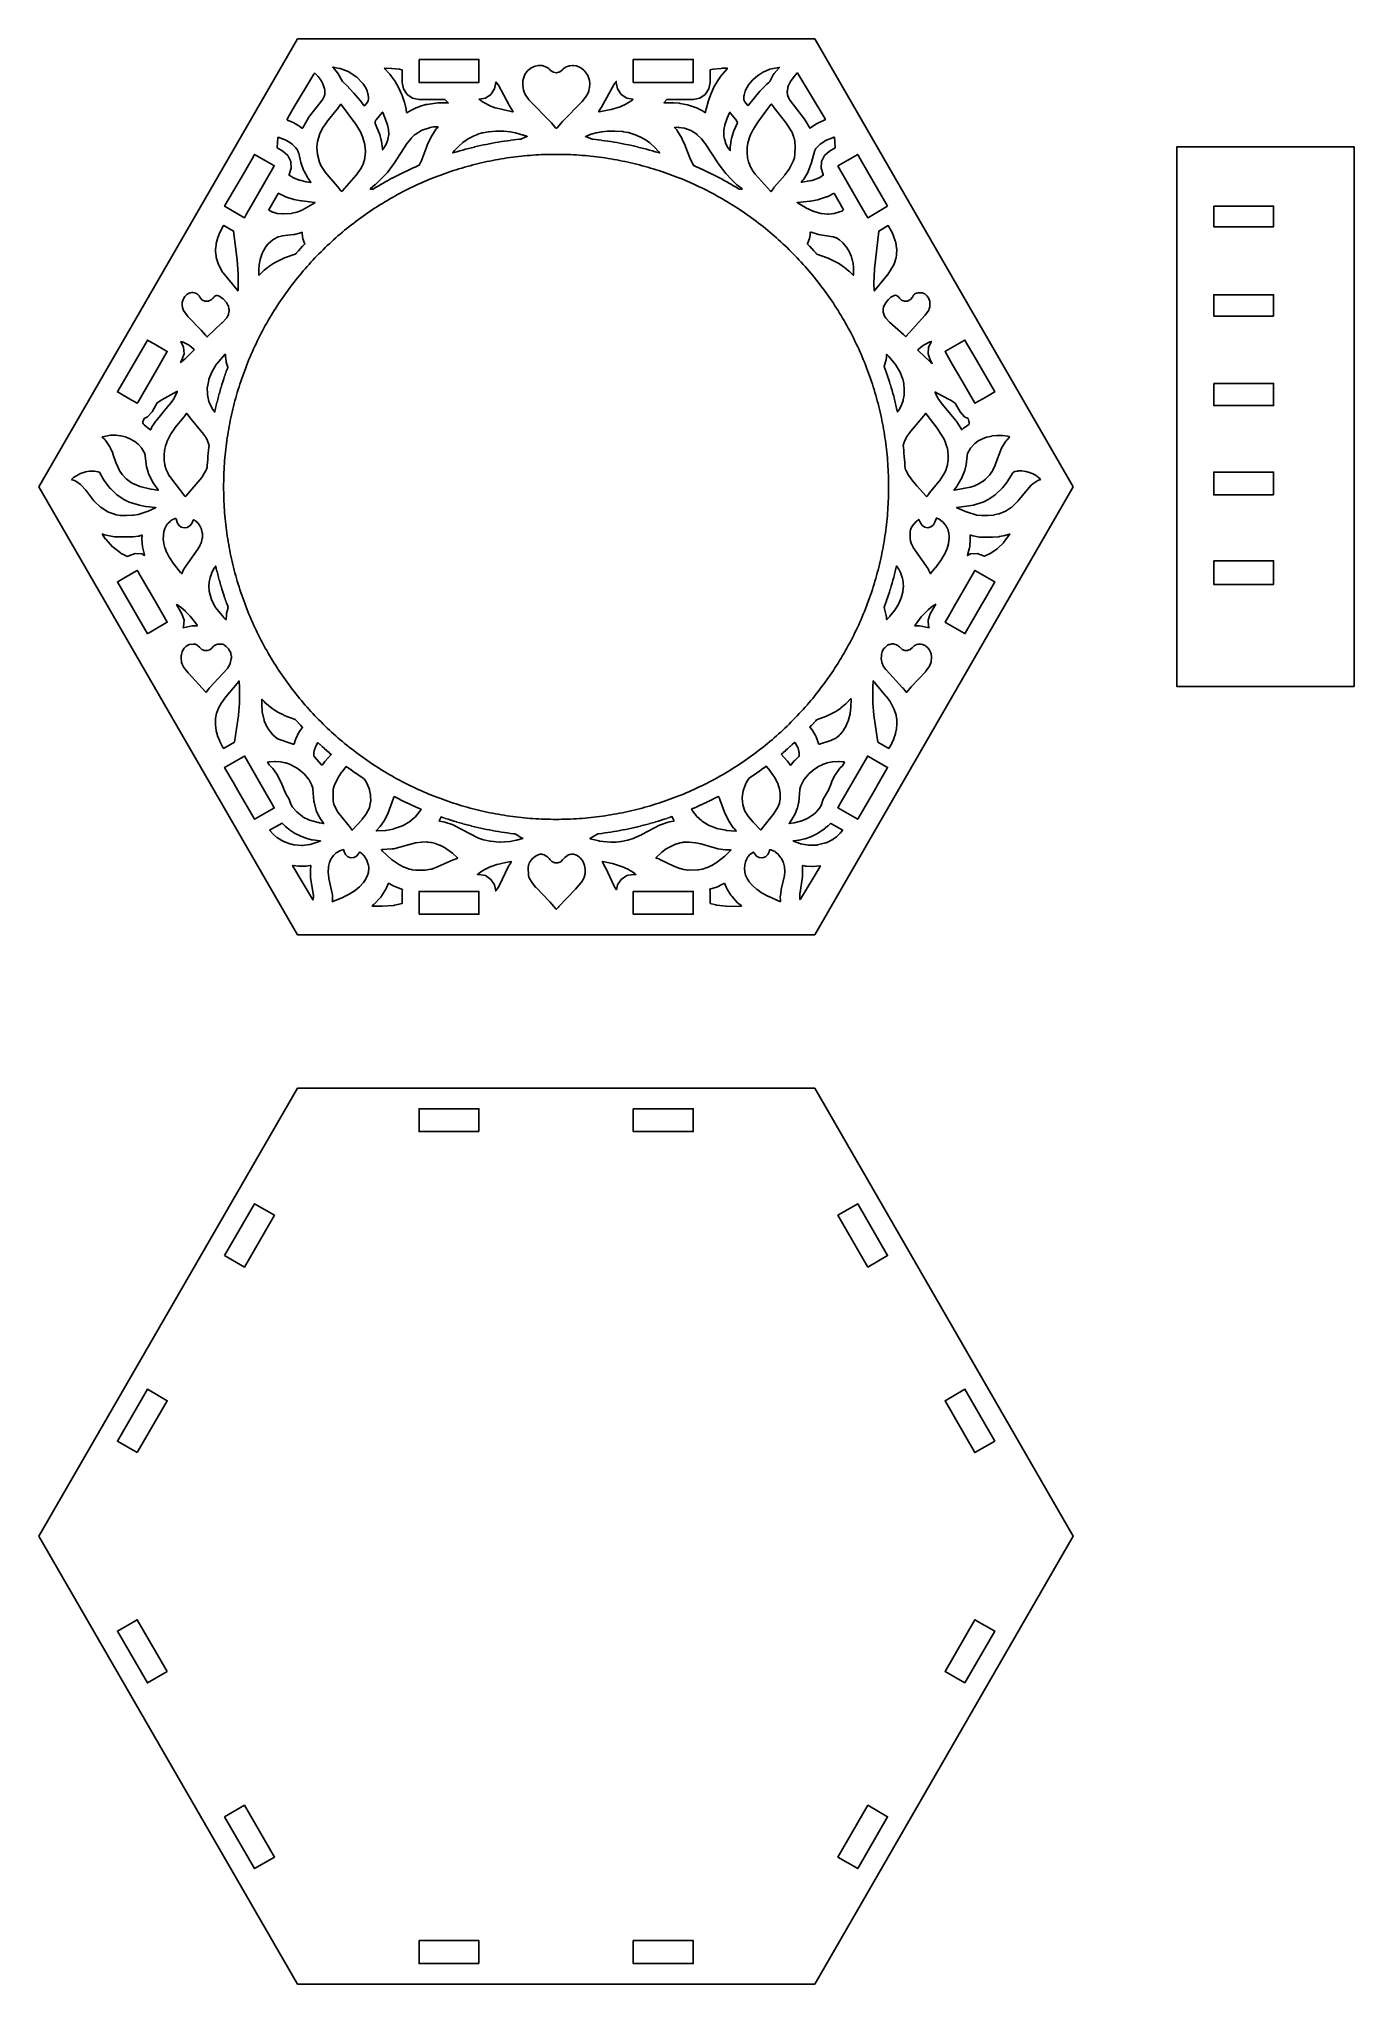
# Model space of a CAD drawing. Header units: millimetres. Extents: x 10 to 410, y 18 to 283.
# Drawn here: x 232 to 410, y 18.4 to 281.6 of the extents above; entities that cross this region are included whole.
import ezdxf

# ---------------------------------------------------------------- set-up
doc = ezdxf.new("R2010")
doc.units = ezdxf.units.MM
doc.layers.add('CUT', color=1, linetype='Continuous')

msp = doc.modelspace()

# ---------------------------------------------------------------- linework, layer by layer
at = {"layer": 'CUT'}
for points in [[(372, 221), (337, 281.6218), (267, 281.6218), (232, 221), (267, 160.3782), (337, 160.3782)], [(269.3312, 276.9865), (269.3937, 276.9401), (269.7403, 276.5716), (269.7794, 276.525), (270.1908, 275.9712), (270.2255, 275.918), (270.3974, 275.6161), (270.4323, 275.5418), (270.6286, 275.0217), (270.6539, 274.9304), (270.7113, 274.6146), (270.7191, 274.4958), (270.7065, 274.2354), (270.6853, 274.1114), (270.602, 273.8315), (270.5627, 273.7356), (270.3821, 273.395), (270.3305, 273.3159), (268.6371, 271.17), (268.5492, 271.0395), (267.7248, 269.5931), (267.6633, 269.5246), (267.5799, 269.5637), (267.2998, 269.7772), (267.1895, 269.8507), (266.5083, 270.2451), (266.3999, 270.2998), (265.6561, 270.6223), (265.5818, 270.6752), (265.6088, 270.7622), (266.4096, 272.1936), (266.4184, 272.2087), (269.2307, 276.8651), (269.2503, 276.8951), (269.276, 276.9317)], [(275.0091, 276.435), (275.8122, 275.6271), (275.8692, 275.559), (276.1599, 275.1456), (276.2034, 275.0716), (276.3952, 274.6734), (276.429, 274.5823), (276.5373, 274.1802), (276.5532, 274.0917), (276.5981, 273.6018), (276.5925, 273.4642), (276.5648, 273.3058), (276.4635, 273.0773), (276.1085, 272.6209), (276.0494, 272.5684), (275.9911, 272.6217), (275.5272, 273.2358), (275.4869, 273.2859), (274.6207, 274.2972), (274.5923, 274.329), (273.6857, 275.3044), (273.609, 275.379), (273.2104, 275.7285), (273.1033, 275.8587), (272.5079, 276.8836), (272.3973, 277.0394), (271.8049, 277.7309), (271.7713, 277.7918), (271.8408, 277.7935), (272.6961, 277.6374), (272.7953, 277.6089), (273.8416, 277.1933), (273.933, 277.1462), (274.9224, 276.5054)], [(287.3598, 273.0259), (287.3975, 272.9665), (287.3276, 272.9579), (287.2749, 272.9622), (287.1874, 272.9655), (286.1259, 272.9617), (285.9907, 272.9524), (284.5307, 272.7575), (284.3849, 272.7273), (283.63, 272.5146), (283.5273, 272.4799), (282.971, 272.259), (282.8764, 272.2159), (282.2492, 271.8918), (282.1434, 271.829), (281.8762, 271.6485), (281.8006, 271.6171), (281.7726, 271.6941), (281.7237, 272.024), (281.7037, 272.1245), (281.4748, 273.0414), (281.447, 273.1343), (281.1515, 273.9773), (281.1187, 274.0594), (280.7543, 274.8727), (280.7092, 274.9616), (280.1518, 275.9434), (280.0868, 276.0441), (279.4902, 276.8614), (279.4098, 276.9587), (278.8351, 277.5745), (278.7776, 277.6546), (278.8295, 277.6675), (279.7359, 277.6356), (279.7758, 277.6326), (280.7571, 277.5227), (280.8071, 277.5146), (281.1415, 277.4441), (281.15, 277.4401), (281.15, 275.7417), (281.3251, 274.8615), (281.8237, 274.1154), (282.5698, 273.6168), (283.45, 273.4417), (286.9595, 273.4417)], [(283.45, 278.8417), (283.5534, 278.8417), (291.4466, 278.8417), (291.55, 278.8417), (291.55, 278.7383), (291.55, 275.8451), (291.55, 275.7417), (291.4466, 275.7417), (283.5534, 275.7417), (283.45, 275.7417), (283.45, 275.8451), (283.45, 278.7383)], [(303.2275, 277.7608), (303.3441, 277.8249), (303.673, 277.9542), (303.807, 277.9873), (304.2107, 278.0317), (304.3435, 278.0294), (304.7168, 277.9749), (304.8429, 277.9399), (305.2524, 277.7688), (305.3661, 277.7034), (305.6974, 277.4529), (305.7974, 277.3535), (306.2079, 276.8166), (306.2849, 276.6746), (306.4809, 276.1242), (306.5089, 275.9982), (306.5431, 275.6377), (306.5446, 275.5584), (306.5192, 275.1098), (306.5112, 275.0439), (306.4457, 274.6905), (306.4228, 274.6066), (306.3224, 274.3308), (306.2809, 274.2431), (306.0208, 273.8041), (305.9777, 273.742), (305.5103, 273.1629), (305.4787, 273.1273), (302.9108, 270.4785), (302.8757, 270.4405), (302.1209, 269.5809), (302.0395, 269.5198), (302.0268, 269.5168), (302.0003, 269.5221), (301.9132, 269.5879), (301.3614, 270.2425), (301.3097, 270.2994), (298.3113, 273.3693), (298.2487, 273.4471), (297.9173, 273.9498), (297.8743, 274.0292), (297.6398, 274.5684), (297.6061, 274.6767), (297.4837, 275.3023), (297.4749, 275.4331), (297.5087, 276.0116), (297.5358, 276.1501), (297.7098, 276.6595), (297.7785, 276.7935), (298.0937, 277.2365), (298.1824, 277.3328), (298.5564, 277.6486), (298.6544, 277.7141), (299.013, 277.8987), (299.1549, 277.9475), (299.5487, 278.0221), (299.6785, 278.0303), (300.1027, 278.0039), (300.2405, 277.9764), (300.5828, 277.8585), (300.6957, 277.8036), (301.0196, 277.5949), (301.1141, 277.517), (301.2606, 277.3641), (301.6301, 277.115), (302.0697, 277.0416), (302.5001, 277.1572), (302.8438, 277.4409), (302.8738, 277.479), (302.9766, 277.578)], [(312.45, 275.7417), (312.45, 275.8451), (312.45, 278.7383), (312.45, 278.8417), (312.5534, 278.8417), (320.4466, 278.8417), (320.55, 278.8417), (320.55, 278.7383), (320.55, 275.8451), (320.55, 275.7417), (320.4466, 275.7417), (312.5534, 275.7417)], [(324.3648, 277.6374), (324.413, 277.6399), (325.1179, 277.6441), (325.1873, 277.6305), (325.1305, 277.5509), (324.4991, 276.8665), (324.4139, 276.7613), (323.8822, 276.0103), (323.8256, 275.9211), (323.4067, 275.1819), (323.3653, 275.1008), (322.9648, 274.2245), (322.9311, 274.1417), (322.6518, 273.3611), (322.6293, 273.2902), (322.3051, 272.1316), (322.2812, 272.0248), (322.2305, 271.7269), (322.2007, 271.6505), (322.126, 271.6844), (322.0134, 271.7665), (321.8922, 271.8427), (321.281, 272.1712), (321.134, 272.2363), (319.9142, 272.6677), (319.7648, 272.7084), (318.8028, 272.8958), (318.6954, 272.911), (317.9445, 272.978), (317.8454, 272.9821), (316.8639, 272.9768), (316.779, 272.9729), (316.6645, 272.963), (316.5943, 272.971), (316.6308, 273.0316), (317.0063, 273.4417), (320.55, 273.4417), (321.4302, 273.6168), (322.1763, 274.1154), (322.6749, 274.8615), (322.85, 275.7417), (322.85, 277.4458), (322.8597, 277.4502), (323.2223, 277.5226), (323.2739, 277.5303)], [(327.4315, 273.9992), (327.5882, 274.5568), (327.6335, 274.6675), (327.9875, 275.3108), (328.0438, 275.3934), (328.5751, 276.0317), (328.6369, 276.0943), (329.3155, 276.6759), (329.38, 276.7231), (330.0592, 277.145), (330.1281, 277.181), (330.8351, 277.4861), (330.934, 277.5176), (332.1431, 277.774), (332.2118, 277.7741), (332.1785, 277.714), (331.5005, 276.9312), (331.3676, 276.7378), (330.9028, 275.8661), (330.775, 275.7098), (330.5083, 275.4896), (330.4142, 275.4018), (329.6346, 274.5784), (329.5901, 274.5283), (328.0152, 272.6372), (327.9554, 272.587), (327.8974, 272.6392), (327.536, 273.1052), (327.4498, 273.2709), (327.4268, 273.3454), (327.4038, 273.5111), (327.4121, 273.8698)], [(336.4212, 269.5776), (336.3369, 269.542), (336.2775, 269.6117), (335.7253, 270.6349), (335.6303, 270.7806), (333.5589, 273.4454), (333.4794, 273.5905), (333.3553, 273.9387), (333.3271, 274.0665), (333.2917, 274.4524), (333.2956, 274.5794), (333.3718, 275.077), (333.4174, 275.2243), (333.6781, 275.7662), (333.7245, 275.8444), (334.3637, 276.7357), (334.4226, 276.8045), (334.5889, 276.9676), (334.6539, 277.0115), (334.7058, 276.9527), (338.4124, 270.7963), (338.4422, 270.7096), (338.3684, 270.6552), (337.3091, 270.1769), (337.1391, 270.0801)], [(293.85, 275.831), (294.1691, 275.416), (294.2176, 275.3403), (295.6281, 272.6557), (295.6726, 272.5789), (296.1487, 271.8334), (296.1747, 271.7669), (296.1034, 271.7676), (294.9727, 272.0024), (294.9518, 272.0072), (293.8185, 272.2913), (293.7687, 272.3064), (293.0447, 272.5666), (292.9771, 272.5964), (292.1048, 273.057), (292.0403, 273.0973), (291.5648, 273.4446), (292.4302, 273.6168), (293.1763, 274.1154), (293.6749, 274.8615), (293.85, 275.7417)], [(310.15, 275.7417), (310.3251, 274.8615), (310.8237, 274.1154), (311.5698, 273.6168), (312.4015, 273.4513), (312.1863, 273.2629), (312.1174, 273.2119), (311.4748, 272.813), (311.4178, 272.7823), (310.7459, 272.4724), (310.6741, 272.4455), (309.4505, 272.0859), (309.4042, 272.0745), (307.8453, 271.7669), (307.7739, 271.7669), (307.7999, 271.8334), (308.1638, 272.4041), (308.2019, 272.4687), (309.804, 275.4275), (309.8601, 275.5109), (310.15, 275.8632)], [(275.4321, 269.1875), (275.4594, 269.1348), (275.8346, 268.2986), (275.8608, 268.2267), (276.1084, 267.3511), (276.1258, 267.258), (276.203, 266.443), (276.2026, 266.3402), (276.1218, 265.552), (276.1027, 265.4556), (275.8706, 264.6778), (275.8361, 264.5912), (275.538, 264.0018), (275.4946, 263.9307), (274.9767, 263.2161), (274.9426, 263.1738), (273.0249, 261.034), (272.9489, 260.9797), (272.8772, 261.0394), (272.4555, 261.585), (272.4221, 261.6261), (270.7249, 263.6073), (270.6816, 263.6656), (270.2545, 264.3322), (270.2163, 264.4036), (269.9394, 265.0316), (269.9098, 265.1189), (269.7045, 265.9611), (269.6912, 266.0446), (269.6249, 266.8984), (269.6265, 266.9965), (269.7108, 267.759), (269.73, 267.8529), (269.9653, 268.6321), (269.9957, 268.7098), (270.3709, 269.4812), (270.4039, 269.5393), (270.9501, 270.3727), (270.9819, 270.4162), (272.3513, 272.0989), (272.3947, 272.1562), (272.8082, 272.7422), (272.8658, 272.7978), (272.9248, 272.7436), (274.8692, 270.1319), (274.8997, 270.0861)], [(279.1698, 269.9945), (279.1898, 269.9282), (279.3182, 269.3721), (279.3312, 269.275), (279.3508, 268.7784), (279.3442, 268.6719), (279.2447, 268.0727), (279.2175, 267.972), (278.9941, 267.3855), (278.9574, 267.3086), (278.5706, 266.6434), (278.5325, 266.5996), (278.5176, 266.6888), (278.5117, 266.7871), (278.3711, 267.7696), (278.3423, 267.9058), (278.1213, 268.6897), (278.0849, 268.7967), (277.5262, 270.1854), (277.4972, 270.3524), (277.5664, 270.574), (277.6077, 270.6388), (277.6442, 270.6892), (278.4405, 271.6614), (278.5043, 271.7131), (278.5479, 271.6522)], [(326.0635, 269.1736), (326.0216, 269.0622), (325.7273, 268.1219), (325.6894, 267.9533), (325.585, 267.2048), (325.5749, 267.056), (325.5767, 266.5634), (325.5627, 266.4974), (325.5134, 266.5434), (325.2106, 266.9784), (325.1658, 267.0563), (324.933, 267.5553), (324.9054, 267.628), (324.7722, 268.0776), (324.7552, 268.1572), (324.6955, 268.6054), (324.6911, 268.6895), (324.706, 269.2183), (324.7146, 269.2992), (324.8353, 269.9482), (324.8519, 270.014), (325.0952, 270.765), (325.1129, 270.8117), (325.462, 271.6183), (325.5093, 271.6855), (325.573, 271.6334), (326.2394, 270.81), (326.276, 270.7588), (326.4944, 270.4107), (326.5309, 270.2993), (326.5107, 270.1837)], [(328.3182, 264.2924), (328.0765, 264.9139), (328.0566, 264.9765), (327.9214, 265.5163), (327.909, 265.5851), (327.8416, 266.1839), (327.8385, 266.2567), (327.855, 266.8675), (327.8612, 266.9347), (327.9511, 267.5073), (327.9633, 267.5639), (328.1097, 268.101), (328.1263, 268.1516), (328.3632, 268.7665), (328.3837, 268.8128), (328.6636, 269.3718), (328.6936, 269.4239), (329.2974, 270.348), (329.3143, 270.3723), (330.662, 272.2008), (331.068, 272.7414), (331.1271, 272.7952), (331.1847, 272.7397), (331.6355, 272.1014), (331.6748, 272.0493), (333.1973, 270.1555), (333.2333, 270.1049), (333.9067, 269.0273), (333.9504, 268.9405), (334.1499, 268.4305), (334.1741, 268.3502), (334.2923, 267.8028), (334.3028, 267.7293), (334.3528, 267.0264), (334.354, 266.9749), (334.3285, 266.0417), (334.3212, 265.9673), (334.2612, 265.6175), (334.2415, 265.5392), (334.1157, 265.1645), (334.0882, 265.0981), (333.5744, 264.0635), (333.5287, 263.9882), (332.9624, 263.2102), (332.9358, 263.1766), (331.526, 261.5397), (331.4642, 261.4605), (331.1543, 261.0221), (331.0986, 260.9674), (331.0366, 261.0149), (328.9727, 263.2834), (328.9374, 263.3266), (328.5933, 263.7966), (328.5582, 263.8513), (328.3488, 264.2273)], [(280.0395, 264.7149), (281.8457, 267.5212), (281.8797, 267.5681), (282.3605, 268.1599), (282.4091, 268.212), (282.848, 268.6228), (282.9308, 268.6861), (283.7697, 269.2039), (283.8678, 269.2512), (284.8584, 269.6067), (284.9504, 269.6306), (285.404, 269.7051), (285.4711, 269.7117), (285.8826, 269.7259), (285.9536, 269.7234), (286.022, 269.7029), (285.9822, 269.643), (285.8297, 269.4863), (285.6918, 269.3106), (285.0532, 268.2893), (284.9876, 268.1673), (284.5673, 267.2431), (284.5424, 267.1834), (283.7257, 265.0477), (283.7068, 265.0043), (283.4689, 264.5186), (283.1484, 264.3809), (283.1297, 264.3728), (282.7703, 264.2146), (282.7528, 264.2068), (282.3947, 264.0456), (282.3759, 264.037), (282.0193, 263.8726), (282.0007, 263.864), (281.6455, 263.6964), (281.6278, 263.6879), (281.2741, 263.5173), (281.256, 263.5085), (280.9038, 263.3348), (280.8862, 263.326), (280.5355, 263.1493), (280.5173, 263.14), (280.1682, 262.9602), (280.1501, 262.9508), (279.8026, 262.7679), (279.7854, 262.7588), (279.4395, 262.573), (279.4216, 262.5632), (279.0773, 262.3743), (279.0599, 262.3647), (278.7172, 262.1728), (278.6993, 262.1627), (278.3584, 261.9678), (278.3414, 261.958), (278.0022, 261.7602), (277.9848, 261.7499), (277.6473, 261.5491), (277.6302, 261.5388), (277.2945, 261.3351), (277.2777, 261.3248), (277.2314, 261.2962), (276.9219, 261.299), (276.8535, 261.3138), (276.8971, 261.3685), (277.4862, 261.8588), (277.5576, 261.924), (279.081, 263.4504), (279.1777, 263.5619), (279.9964, 264.653)], [(289.3848, 267.6043), (289.9633, 268.0115), (290.01, 268.0408), (290.6351, 268.3889), (290.6838, 268.4128), (291.3501, 268.6981), (291.4012, 268.717), (292.0143, 268.9071), (292.0839, 268.9235), (292.8493, 269.0504), (292.896, 269.056), (293.8452, 269.1268), (293.8827, 269.1282), (294.8618, 269.1311), (294.9042, 269.1295), (295.7602, 269.0627), (295.8213, 269.0543), (296.472, 268.9255), (296.5175, 268.9144), (297.5547, 268.6108), (297.5855, 268.6008), (298.0276, 268.4412), (298.0847, 268.4055), (298.0245, 268.3753), (297.9695, 268.3609), (297.828, 268.3132), (297.2166, 268.0571), (297.066, 268.042), (297.0455, 268.0398), (296.6552, 267.997), (296.6359, 267.9948), (296.2459, 267.9487), (296.2254, 267.9462), (295.8358, 267.8966), (295.8165, 267.894), (295.4274, 267.8411), (295.4068, 267.8383), (295.0182, 267.7819), (294.999, 267.779), (294.6108, 267.7193), (294.5907, 267.7161), (294.2032, 267.653), (294.1829, 267.6496), (293.7958, 267.583), (293.7769, 267.5797), (293.3905, 267.5099), (293.3701, 267.5061), (292.9843, 267.4328), (292.965, 267.429), (292.5798, 267.3524), (292.5598, 267.3484), (292.1754, 267.2684), (292.1562, 267.2643), (291.7724, 267.181), (291.753, 267.1767), (291.37, 267.0901), (291.3495, 267.0853), (290.9673, 266.9952), (290.9486, 266.9908), (290.5671, 266.8975), (290.5471, 266.8925), (290.1665, 266.7958), (290.1478, 266.7909), (289.768, 266.691), (289.748, 266.6857), (289.3692, 266.5824), (289.35, 266.5771), (288.972, 266.4705), (288.9526, 266.4649), (288.5756, 266.355), (288.5563, 266.3493), (288.1803, 266.2361), (288.1616, 266.2304), (288.0186, 266.186), (288.262, 266.5104), (288.2958, 266.551), (288.772, 267.068), (288.8124, 267.1073), (289.3412, 267.5701)], [(308.1697, 269.0542), (308.9445, 269.1214), (308.9869, 269.1234), (309.939, 269.1288), (309.9688, 269.1281), (311.0397, 269.0733), (311.0987, 269.0669), (311.7199, 268.9638), (311.7922, 268.9464), (312.5694, 268.7005), (312.6139, 268.6842), (313.3168, 268.3897), (313.3647, 268.3667), (313.9981, 268.0223), (314.0477, 267.9916), (314.6633, 267.562), (314.7128, 267.5229), (315.2655, 267.0286), (315.3066, 266.9876), (315.8577, 266.3724), (315.8965, 266.3234), (315.996, 266.1815), (315.8384, 266.2304), (315.8197, 266.2361), (315.4437, 266.3493), (315.4244, 266.355), (315.0474, 266.4649), (315.028, 266.4705), (314.65, 266.5771), (314.6308, 266.5824), (314.252, 266.6857), (314.232, 266.691), (313.8522, 266.7909), (313.8335, 266.7958), (313.4529, 266.8925), (313.4329, 266.8975), (313.0514, 266.9908), (313.0327, 266.9952), (312.6505, 267.0853), (312.63, 267.0901), (312.247, 267.1767), (312.2276, 267.181), (311.8438, 267.2643), (311.8246, 267.2684), (311.4402, 267.3484), (311.4202, 267.3524), (311.035, 267.429), (311.0157, 267.4328), (310.6299, 267.5061), (310.6095, 267.5099), (310.2231, 267.5797), (310.2042, 267.583), (309.8171, 267.6496), (309.7968, 267.653), (309.4093, 267.7161), (309.3892, 267.7193), (309.001, 267.779), (308.9818, 267.7819), (308.5932, 267.8383), (308.5726, 267.8411), (308.1835, 267.894), (308.1642, 267.8966), (307.7746, 267.9462), (307.7541, 267.9487), (307.3641, 267.9948), (307.3448, 267.997), (306.9545, 268.0398), (306.934, 268.042), (306.8739, 268.048), (306.3544, 268.2643), (306.2303, 268.3071), (306.0218, 268.3647), (305.9604, 268.3963), (306.0175, 268.4352), (306.7004, 268.7167), (306.7603, 268.7372), (307.409, 268.9169), (307.4559, 268.9276), (308.1218, 269.0478)], [(320.3373, 269.1814), (321.0369, 268.7089), (321.1076, 268.6516), (321.6188, 268.1581), (321.6598, 268.1137), (322.1484, 267.5191), (322.1837, 267.4707), (323.8786, 264.8468), (323.9248, 264.7809), (324.9768, 263.3974), (325.0387, 263.3233), (325.6719, 262.6329), (325.7275, 262.5766), (326.3891, 261.9562), (326.4764, 261.8829), (327.1563, 261.3717), (327.2016, 261.3199), (327.1344, 261.3055), (326.7561, 261.304), (326.7223, 261.3248), (326.7055, 261.3351), (326.3698, 261.5388), (326.3527, 261.5491), (326.0152, 261.7499), (325.9978, 261.7602), (325.6586, 261.958), (325.6416, 261.9678), (325.3007, 262.1627), (325.2828, 262.1728), (324.9401, 262.3647), (324.9227, 262.3743), (324.5784, 262.5632), (324.5605, 262.573), (324.2146, 262.7588), (324.1974, 262.7679), (323.8499, 262.9508), (323.8318, 262.9602), (323.4827, 263.14), (323.4645, 263.1493), (323.1138, 263.326), (323.0962, 263.3348), (322.744, 263.5085), (322.7259, 263.5173), (322.3722, 263.6879), (322.3545, 263.6964), (321.9993, 263.864), (321.9807, 263.8726), (321.6241, 264.037), (321.6053, 264.0456), (321.2472, 264.2068), (321.2297, 264.2146), (320.8703, 264.3728), (320.8516, 264.3809), (320.5823, 264.4966), (320.2121, 265.2534), (320.1931, 265.2972), (319.4868, 267.1521), (319.4648, 267.2055), (319.0795, 268.0711), (319.0155, 268.1927), (318.4354, 269.1394), (318.3176, 269.2965), (318.065, 269.5748), (318.0278, 269.6361), (318.098, 269.6509), (318.5322, 269.6584), (318.6161, 269.6531), (319.3969, 269.5405), (319.5083, 269.5116), (320.2305, 269.2368)], [(336.0101, 191.5332), (335.9648, 191.4807), (335.9619, 191.4773), (335.703, 191.1821), (335.4415, 190.8891), (335.1775, 190.5984), (334.9109, 190.3101), (334.6418, 190.024), (334.3703, 189.7404), (334.0963, 189.4591), (333.8198, 189.1802), (333.5409, 188.9037), (333.2596, 188.6297), (332.976, 188.3582), (332.6899, 188.0891), (332.4016, 187.8225), (332.1109, 187.5585), (331.8179, 187.297), (331.5227, 187.0381), (331.2252, 186.7817), (330.9254, 186.528), (330.6235, 186.2769), (330.3194, 186.0284), (330.0132, 185.7826), (329.7048, 185.5395), (329.3943, 185.2991), (329.0817, 185.0614), (328.767, 184.8264), (328.4503, 184.5942), (328.1316, 184.3648), (327.8109, 184.1382), (327.4883, 183.9143), (327.1637, 183.6933), (326.8372, 183.4751), (326.5088, 183.2598), (326.1785, 183.0474), (325.8464, 182.8378), (325.5124, 182.6312), (325.1767, 182.4275), (324.8392, 182.2267), (324.5, 182.0289), (324.1591, 181.834), (323.8164, 181.6421), (323.4721, 181.4532), (323.1262, 181.2674), (322.7787, 181.0845), (322.4296, 180.9047), (322.0789, 180.728), (321.7267, 180.5543), (321.373, 180.3837), (321.0178, 180.2161), (320.6612, 180.0517), (320.3031, 179.8905), (319.9437, 179.7323), (319.5829, 179.5773), (319.2208, 179.4254), (318.8573, 179.2767), (318.4926, 179.1312), (318.1266, 178.9889), (317.7593, 178.8498), (317.3909, 178.7138), (317.0213, 178.5811), (316.6506, 178.4517), (316.2787, 178.3254), (315.9058, 178.2025), (315.5318, 178.0827), (315.1567, 177.9663), (314.7807, 177.8531), (314.4037, 177.7432), (314.0257, 177.6366), (313.6469, 177.5333), (313.2671, 177.4334), (312.8865, 177.3367), (312.505, 177.2434), (312.1228, 177.1533), (311.7398, 177.0667), (311.356, 176.9834), (310.9716, 176.9034), (310.5864, 176.8268), (310.2006, 176.7535), (309.8142, 176.6837), (309.4271, 176.6171), (309.0396, 176.554), (308.6514, 176.4943), (308.2628, 176.4379), (307.8737, 176.385), (307.4841, 176.3354), (307.0941, 176.2893), (306.7038, 176.2465), (306.3131, 176.2072), (305.922, 176.1712), (305.5307, 176.1387), (305.139, 176.1096), (304.7472, 176.0839), (304.3551, 176.0617), (303.9629, 176.0428), (303.5705, 176.0274), (303.178, 176.0154), (302.7854, 176.0069), (302.3927, 176.0017), (302, 176), (301.6073, 176.0017), (301.2146, 176.0069), (300.822, 176.0154), (300.4295, 176.0274), (300.0371, 176.0428), (299.6449, 176.0617), (299.2528, 176.0839), (298.861, 176.1096), (298.4693, 176.1387), (298.078, 176.1712), (297.6869, 176.2072), (297.2962, 176.2465), (296.9059, 176.2893), (296.5159, 176.3354), (296.1263, 176.385), (295.7372, 176.4379), (295.3486, 176.4943), (294.9604, 176.554), (294.5729, 176.6171), (294.1858, 176.6837), (293.7994, 176.7535), (293.4136, 176.8268), (293.0284, 176.9034), (292.644, 176.9834), (292.2602, 177.0667), (291.8772, 177.1533), (291.495, 177.2434), (291.1135, 177.3367), (290.7329, 177.4334), (290.3531, 177.5333), (289.9743, 177.6366), (289.5963, 177.7432), (289.2193, 177.8531), (288.8433, 177.9663), (288.4682, 178.0827), (288.0942, 178.2025), (287.7213, 178.3254), (287.3494, 178.4517), (286.9787, 178.5811), (286.6091, 178.7138), (286.2407, 178.8498), (285.8734, 178.9889), (285.5074, 179.1312), (285.1427, 179.2767), (284.7792, 179.4254), (284.4171, 179.5773), (284.0563, 179.7323), (283.6969, 179.8905), (283.3388, 180.0517), (282.9822, 180.2161), (282.627, 180.3837), (282.2733, 180.5543), (281.9211, 180.728), (281.5704, 180.9047), (281.2213, 181.0845), (280.8738, 181.2674), (280.5279, 181.4532), (280.1836, 181.6421), (279.8409, 181.834), (279.5, 182.0289), (279.1608, 182.2267), (278.8233, 182.4275), (278.4876, 182.6312), (278.1536, 182.8378), (277.8215, 183.0474), (277.4912, 183.2598), (277.1628, 183.4751), (276.8363, 183.6933), (276.5117, 183.9143), (276.1891, 184.1382), (275.8684, 184.3648), (275.5497, 184.5942), (275.233, 184.8264), (274.9183, 185.0614), (274.6057, 185.2991), (274.2952, 185.5395), (273.9868, 185.7826), (273.6806, 186.0284), (273.3765, 186.2769), (273.0746, 186.528), (272.7748, 186.7817), (272.4773, 187.0381), (272.1821, 187.297), (271.8891, 187.5585), (271.5984, 187.8225), (271.3101, 188.0891), (271.024, 188.3582), (270.7404, 188.6297), (270.4591, 188.9037), (270.1802, 189.1802), (269.9037, 189.4591), (269.6297, 189.7404), (269.3582, 190.024), (269.0891, 190.3101), (268.8225, 190.5984), (268.5585, 190.8891), (268.297, 191.1821), (268.0381, 191.4773), (267.7817, 191.7748), (267.528, 192.0746), (267.2769, 192.3765), (267.0284, 192.6806), (266.7826, 192.9868), (266.5395, 193.2952), (266.2991, 193.6057), (266.0614, 193.9183), (265.8264, 194.233), (265.5942, 194.5497), (265.3648, 194.8684), (265.1382, 195.1891), (264.9143, 195.5117), (264.6933, 195.8363), (264.4751, 196.1628), (264.2598, 196.4912), (264.0474, 196.8215), (263.8378, 197.1536), (263.6312, 197.4876), (263.4275, 197.8233), (263.2267, 198.1608), (263.0289, 198.5), (262.834, 198.8409), (262.6421, 199.1836), (262.4532, 199.5279), (262.2674, 199.8738), (262.0845, 200.2213), (261.9047, 200.5704), (261.728, 200.9211), (261.5543, 201.2733), (261.3837, 201.627), (261.2161, 201.9822), (261.0517, 202.3388), (260.8905, 202.6969), (260.7323, 203.0563), (260.5773, 203.4171), (260.4254, 203.7792), (260.2767, 204.1427), (260.1312, 204.5074), (259.9889, 204.8734), (259.8498, 205.2407), (259.7138, 205.6091), (259.5811, 205.9787), (259.4517, 206.3494), (259.3254, 206.7213), (259.2025, 207.0942), (259.0827, 207.4682), (258.9663, 207.8433), (258.8531, 208.2193), (258.7432, 208.5963), (258.6366, 208.9743), (258.5333, 209.3531), (258.4334, 209.7329), (258.3367, 210.1135), (258.2434, 210.495), (258.1533, 210.8772), (258.0667, 211.2602), (257.9834, 211.644), (257.9034, 212.0284), (257.8268, 212.4136), (257.7535, 212.7994), (257.6837, 213.1858), (257.6171, 213.5729), (257.554, 213.9604), (257.4943, 214.3486), (257.4379, 214.7372), (257.385, 215.1263), (257.3354, 215.5159), (257.2893, 215.9059), (257.2465, 216.2962), (257.2072, 216.6869), (257.1712, 217.078), (257.1387, 217.4693), (257.1096, 217.861), (257.0839, 218.2528), (257.0617, 218.6449), (257.0428, 219.0371), (257.0274, 219.4295), (257.0154, 219.822), (257.0069, 220.2146), (257.0017, 220.6073), (257, 221), (257.0017, 221.3927), (257.0069, 221.7854), (257.0154, 222.178), (257.0274, 222.5705), (257.0428, 222.9629), (257.0617, 223.3551), (257.0839, 223.7472), (257.1096, 224.139), (257.1387, 224.5307), (257.1712, 224.922), (257.2072, 225.3131), (257.2465, 225.7038), (257.2893, 226.0941), (257.3354, 226.4841), (257.385, 226.8737), (257.4379, 227.2628), (257.4943, 227.6514), (257.554, 228.0396), (257.6171, 228.4271), (257.6837, 228.8142), (257.7535, 229.2006), (257.8268, 229.5864), (257.9034, 229.9716), (257.9834, 230.356), (258.0667, 230.7398), (258.1533, 231.1228), (258.2434, 231.505), (258.3367, 231.8865), (258.4334, 232.2671), (258.5333, 232.6469), (258.6366, 233.0257), (258.7432, 233.4037), (258.8531, 233.7807), (258.9663, 234.1567), (259.0827, 234.5318), (259.2025, 234.9058), (259.3254, 235.2787), (259.4517, 235.6506), (259.5811, 236.0213), (259.7138, 236.3909), (259.8498, 236.7593), (259.9889, 237.1266), (260.1312, 237.4926), (260.2767, 237.8573), (260.4254, 238.2208), (260.5773, 238.5829), (260.7323, 238.9437), (260.8905, 239.3031), (261.0517, 239.6612), (261.2161, 240.0178), (261.3837, 240.373), (261.5543, 240.7267), (261.728, 241.0789), (261.9047, 241.4296), (262.0845, 241.7787), (262.2674, 242.1262), (262.4532, 242.4721), (262.6421, 242.8164), (262.834, 243.1591), (263.0289, 243.5), (263.2267, 243.8392), (263.4275, 244.1767), (263.6312, 244.5124), (263.8378, 244.8464), (264.0474, 245.1785), (264.2598, 245.5088), (264.4751, 245.8372), (264.6933, 246.1637), (264.9143, 246.4883), (265.1382, 246.8109), (265.3648, 247.1316), (265.5942, 247.4503), (265.8264, 247.767), (266.0614, 248.0817), (266.2991, 248.3943), (266.5395, 248.7048), (266.7826, 249.0132), (267.0284, 249.3194), (267.2769, 249.6235), (267.528, 249.9254), (267.7817, 250.2252), (268.0381, 250.5227), (268.297, 250.8179), (268.5585, 251.1109), (268.8225, 251.4016), (269.0891, 251.6899), (269.3582, 251.976), (269.6297, 252.2596), (269.9037, 252.5409), (270.1802, 252.8198), (270.4591, 253.0963), (270.7404, 253.3703), (271.024, 253.6418), (271.3101, 253.9109), (271.5984, 254.1775), (271.8891, 254.4415), (272.1821, 254.703), (272.4773, 254.9619), (272.7748, 255.2183), (273.0746, 255.472), (273.3765, 255.7231), (273.6806, 255.9716), (273.9868, 256.2174), (274.2952, 256.4605), (274.6057, 256.7009), (274.9183, 256.9386), (275.233, 257.1736), (275.5497, 257.4058), (275.8684, 257.6352), (276.1891, 257.8618), (276.5117, 258.0857), (276.8363, 258.3067), (277.1628, 258.5249), (277.4912, 258.7402), (277.8215, 258.9526), (278.1536, 259.1622), (278.4876, 259.3688), (278.8233, 259.5725), (279.1608, 259.7733), (279.5, 259.9711), (279.8409, 260.166), (280.1836, 260.3579), (280.5279, 260.5468), (280.8738, 260.7326), (281.2213, 260.9155), (281.5704, 261.0953), (281.9211, 261.272), (282.2733, 261.4457), (282.627, 261.6163), (282.9822, 261.7839), (283.3388, 261.9483), (283.6969, 262.1095), (284.0563, 262.2677), (284.4171, 262.4227), (284.7792, 262.5746), (285.1427, 262.7233), (285.5074, 262.8688), (285.8734, 263.0111), (286.2407, 263.1502), (286.6091, 263.2862), (286.9787, 263.4189), (287.3494, 263.5483), (287.7213, 263.6746), (288.0942, 263.7975), (288.4682, 263.9173), (288.8433, 264.0337), (289.2193, 264.1469), (289.5963, 264.2568), (289.9743, 264.3634), (290.3531, 264.4667), (290.7329, 264.5666), (291.1135, 264.6633), (291.495, 264.7566), (291.8772, 264.8467), (292.2602, 264.9333), (292.644, 265.0166), (293.0284, 265.0966), (293.4136, 265.1732), (293.7994, 265.2465), (294.1858, 265.3163), (294.5729, 265.3829), (294.9604, 265.446), (295.3486, 265.5057), (295.7372, 265.5621), (296.1263, 265.615), (296.5159, 265.6646), (296.9059, 265.7107), (297.2962, 265.7535), (297.6869, 265.7928), (298.078, 265.8288), (298.4693, 265.8613), (298.861, 265.8904), (299.2528, 265.9161), (299.6449, 265.9383), (300.0371, 265.9572), (300.4295, 265.9726), (300.822, 265.9846), (301.2146, 265.9931), (301.6073, 265.9983), (302, 266), (302.3927, 265.9983), (302.7854, 265.9931), (303.178, 265.9846), (303.5705, 265.9726), (303.9629, 265.9572), (304.3551, 265.9383), (304.7472, 265.9161), (305.139, 265.8904), (305.5307, 265.8613), (305.922, 265.8288), (306.3131, 265.7928), (306.7038, 265.7535), (307.0941, 265.7107), (307.4841, 265.6646), (307.8737, 265.615), (308.2628, 265.5621), (308.6514, 265.5057), (309.0396, 265.446), (309.4271, 265.3829), (309.8142, 265.3163), (310.2006, 265.2465), (310.5864, 265.1732), (310.9716, 265.0966), (311.356, 265.0166), (311.7398, 264.9333), (312.1228, 264.8467), (312.505, 264.7566), (312.8865, 264.6633), (313.2671, 264.5666), (313.6469, 264.4667), (314.0257, 264.3634), (314.4037, 264.2568), (314.7807, 264.1469), (315.1567, 264.0337), (315.5318, 263.9173), (315.9058, 263.7975), (316.2787, 263.6746), (316.6506, 263.5483), (317.0213, 263.4189), (317.3909, 263.2862), (317.7593, 263.1502), (318.1266, 263.0111), (318.4926, 262.8688), (318.8573, 262.7233), (319.2208, 262.5746), (319.5829, 262.4227), (319.9437, 262.2677), (320.3031, 262.1095), (320.6612, 261.9483), (321.0178, 261.7839), (321.373, 261.6163), (321.7267, 261.4457), (322.0789, 261.272), (322.4296, 261.0953), (322.7787, 260.9155), (323.1262, 260.7326), (323.4721, 260.5468), (323.8164, 260.3579), (324.1591, 260.166), (324.5, 259.9711), (324.8392, 259.7733), (325.1767, 259.5725), (325.5124, 259.3688), (325.8464, 259.1622), (326.1785, 258.9526), (326.5088, 258.7402), (326.8372, 258.5249), (327.1637, 258.3067), (327.4883, 258.0857), (327.8109, 257.8618), (328.1316, 257.6352), (328.4503, 257.4058), (328.767, 257.1736), (329.0817, 256.9386), (329.3943, 256.7009), (329.7048, 256.4605), (330.0132, 256.2174), (330.3194, 255.9716), (330.6235, 255.7231), (330.9254, 255.472), (331.2252, 255.2183), (331.5227, 254.9619), (331.8179, 254.703), (332.1109, 254.4415), (332.4016, 254.1775), (332.6899, 253.9109), (332.976, 253.6418), (333.2596, 253.3703), (333.5409, 253.0963), (333.8198, 252.8198), (334.0963, 252.5409), (334.3703, 252.2596), (334.6418, 251.976), (334.9109, 251.6899), (335.1775, 251.4016), (335.4415, 251.1109), (335.703, 250.8179), (335.9619, 250.5227), (336.2183, 250.2252), (336.472, 249.9254), (336.7231, 249.6235), (336.9716, 249.3194), (337.2174, 249.0132), (337.4605, 248.7048), (337.7009, 248.3943), (337.9386, 248.0817), (338.1736, 247.767), (338.4058, 247.4503), (338.6352, 247.1316), (338.8618, 246.8109), (339.0857, 246.4883), (339.3067, 246.1637), (339.5249, 245.8372), (339.7402, 245.5088), (339.9526, 245.1785), (340.1622, 244.8464), (340.3688, 244.5124), (340.5725, 244.1767), (340.7733, 243.8392), (340.9711, 243.5), (341.166, 243.1591), (341.3579, 242.8164), (341.5468, 242.4721), (341.7326, 242.1262), (341.9155, 241.7787), (342.0953, 241.4296), (342.272, 241.0789), (342.4457, 240.7267), (342.6163, 240.373), (342.7839, 240.0178), (342.9483, 239.6612), (343.1095, 239.3031), (343.2677, 238.9437), (343.4227, 238.5829), (343.5746, 238.2208), (343.7233, 237.8573), (343.8688, 237.4926), (344.0111, 237.1266), (344.1502, 236.7593), (344.2862, 236.3909), (344.4189, 236.0213), (344.5483, 235.6506), (344.6746, 235.2787), (344.7975, 234.9058), (344.9173, 234.5318), (345.0337, 234.1567), (345.1469, 233.7807), (345.2568, 233.4037), (345.3634, 233.0257), (345.4667, 232.6469), (345.5666, 232.2671), (345.6633, 231.8865), (345.7566, 231.505), (345.8467, 231.1228), (345.9333, 230.7398), (346.0166, 230.356), (346.0966, 229.9716), (346.1732, 229.5864), (346.2465, 229.2006), (346.3163, 228.8142), (346.3829, 228.4271), (346.446, 228.0396), (346.5057, 227.6514), (346.5621, 227.2628), (346.615, 226.8737), (346.6646, 226.4841), (346.7107, 226.0941), (346.7535, 225.7038), (346.7928, 225.3131), (346.8288, 224.922), (346.8613, 224.5307), (346.8904, 224.139), (346.9161, 223.7472), (346.9383, 223.3551), (346.9572, 222.9629), (346.9726, 222.5705), (346.9846, 222.178), (346.9931, 221.7854), (346.9983, 221.3927), (347, 221), (346.9983, 220.6073), (346.9931, 220.2146), (346.9846, 219.822), (346.9726, 219.4295), (346.9572, 219.0371), (346.9383, 218.6449), (346.9161, 218.2528), (346.8904, 217.861), (346.8613, 217.4693), (346.8288, 217.078), (346.7928, 216.6869), (346.7535, 216.2962), (346.7107, 215.9059), (346.6646, 215.5159), (346.615, 215.1263), (346.5621, 214.7372), (346.5057, 214.3486), (346.446, 213.9604), (346.3829, 213.5729), (346.3163, 213.1858), (346.2465, 212.7994), (346.1732, 212.4136), (346.0966, 212.0284), (346.0166, 211.644), (345.9333, 211.2602), (345.8467, 210.8772), (345.7566, 210.495), (345.6633, 210.1135), (345.5666, 209.7329), (345.4667, 209.3531), (345.3634, 208.9743), (345.2568, 208.5963), (345.1469, 208.2193), (345.0337, 207.8433), (344.9173, 207.4682), (344.7975, 207.0942), (344.6746, 206.7213), (344.5483, 206.3494), (344.4189, 205.9787), (344.2862, 205.6091), (344.1502, 205.2407), (344.0111, 204.8734), (343.8688, 204.5074), (343.7233, 204.1427), (343.5746, 203.7792), (343.4227, 203.4171), (343.2677, 203.0563), (343.1095, 202.6969), (342.9483, 202.3388), (342.7839, 201.9822), (342.6163, 201.627), (342.4457, 201.2733), (342.272, 200.9211), (342.0953, 200.5704), (341.9155, 200.2213), (341.7326, 199.8738), (341.5468, 199.5279), (341.3579, 199.1836), (341.166, 198.8409), (340.9711, 198.5), (340.7733, 198.1608), (340.5725, 197.8233), (340.3688, 197.4876), (340.1622, 197.1536), (339.9526, 196.8215), (339.7402, 196.4912), (339.5249, 196.1628), (339.3067, 195.8363), (339.0857, 195.5117), (338.8618, 195.1891), (338.6352, 194.8684), (338.4058, 194.5497), (338.1736, 194.233), (337.9386, 193.9183), (337.7009, 193.6057), (337.4605, 193.2952), (337.2174, 192.9868), (336.9716, 192.6806), (336.7231, 192.3765), (336.472, 192.0746), (336.2183, 191.7748), (336.2168, 191.773), (336.0727, 191.6058)], [(260.0636, 257.8474), (259.869, 257.5104), (259.8173, 257.4208), (259.7277, 257.4725), (257.2223, 258.9191), (257.1327, 258.9708), (257.1844, 259.0604), (259.8062, 263.6014), (260.8483, 265.4064), (261.131, 265.896), (261.1827, 265.9856), (261.2723, 265.9339), (262.1108, 265.4497), (262.5215, 265.2126), (263.7777, 264.4873), (263.8673, 264.4356), (263.8156, 264.346), (261.0178, 259.5002)], [(265.0173, 266.4274), (264.2581, 266.8658), (264.3248, 268.2276), (264.3423, 268.3033), (264.4198, 268.2977), (264.5423, 268.2663), (264.5959, 268.2495), (265.1839, 268.0296), (265.2388, 268.0054), (265.7463, 267.7462), (265.8053, 267.711), (266.2653, 267.3939), (266.332, 267.3394), (266.7008, 266.9832), (266.7705, 266.9002), (267.0028, 266.5574), (267.0572, 266.4537), (267.1465, 266.2241), (267.1704, 266.1445), (267.4363, 264.911), (267.482, 264.7573), (267.8222, 263.8677), (267.8846, 263.7336), (268.3866, 262.8281), (268.4558, 262.7196), (268.7792, 262.2749), (268.809, 262.2103), (268.7378, 262.2074), (268.1961, 262.2926), (268.1608, 262.2994), (267.3105, 262.4935), (267.2418, 262.5142), (266.4539, 262.8121), (266.3574, 262.8605), (265.8139, 263.2073), (265.8592, 263.2856), (266.1476, 264.1354), (266.0889, 265.0309), (265.692, 265.8357)], [(336.5837, 264.8824), (336.9516, 266.3833), (337.0044, 266.5162), (337.1483, 266.7706), (337.2363, 266.8854), (337.7276, 267.3697), (337.8068, 267.4339), (338.3932, 267.8208), (338.4797, 267.8669), (339.4073, 268.2545), (339.4743, 268.2773), (339.572, 268.3034), (339.6651, 268.3074), (339.693, 268.2185), (339.735, 267.7329), (339.7365, 267.708), (339.7681, 266.8893), (339.7669, 266.8802), (338.9827, 266.4274), (338.308, 265.8357), (337.9111, 265.0309), (337.8524, 264.1354), (338.1408, 263.2856), (338.1848, 263.2095), (337.69, 262.8802), (337.5836, 262.8258), (336.6611, 262.4804), (336.5694, 262.4553), (335.26, 262.2218), (335.1901, 262.2237), (335.2232, 262.2853), (335.4128, 262.512), (335.5088, 262.6472), (336.048, 263.55), (336.1215, 263.6986), (336.5389, 264.7427)], [(346.8673, 258.9708), (346.7777, 258.9191), (344.2723, 257.4725), (344.1827, 257.4208), (344.131, 257.5104), (343.9364, 257.8474), (342.9822, 259.5002), (340.1844, 264.346), (340.1327, 264.4356), (340.2223, 264.4873), (341.4785, 265.2126), (341.8892, 265.4497), (342.7277, 265.9339), (342.8173, 265.9856), (342.869, 265.896), (343.1517, 265.4064), (344.1938, 263.6014), (346.8156, 259.0604)], [(410, 267), (386, 267), (386, 194), (410, 194)], [(264.614, 260.6235), (264.6205, 260.6198), (264.6731, 260.5923), (265.2282, 260.3215), (265.2921, 260.2929), (265.3002, 260.2896), (265.3659, 260.2653), (266.3591, 259.9356), (266.4242, 259.9163), (266.4325, 259.9142), (266.4987, 259.8991), (267.4941, 259.7065), (267.5316, 259.6999), (267.5364, 259.6992), (267.5741, 259.694), (269.3247, 259.4852), (269.3893, 259.4633), (269.338, 259.4183), (267.7493, 258.5296), (267.7016, 258.506), (267.0329, 258.2164), (266.9429, 258.1868), (266.2467, 258.0255), (266.169, 258.0136), (265.1173, 257.9319), (265.026, 257.9328), (264.2358, 258.0097), (264.1335, 258.0301), (263.6907, 258.1654), (263.6242, 258.1908), (263.2038, 258.3847), (263.1478, 258.4157), (263.0892, 258.4722), (263.1028, 258.5114), (264.3673, 260.7017), (264.3988, 260.7372), (264.4823, 260.7053), (264.5631, 260.6539)], [(337.4425, 259.8487), (337.4535, 259.8515), (337.5259, 259.8726), (338.6079, 260.231), (338.6841, 260.2595), (338.6954, 260.2643), (338.7691, 260.2986), (339.5211, 260.6852), (339.6039, 260.7094), (339.6603, 260.6442), (340.865, 258.5576), (340.8933, 258.4741), (340.8268, 258.4163), (340.7451, 258.3696), (340.6522, 258.3279), (339.7815, 258.0349), (339.6793, 258.0116), (338.8443, 257.9075), (338.7338, 257.9054), (337.934, 257.9755), (337.8352, 257.9938), (336.9329, 258.2528), (336.8589, 258.2802), (335.794, 258.7687), (335.7487, 258.7922), (334.6616, 259.4255), (334.6111, 259.4713), (334.676, 259.492), (336.3954, 259.663), (336.4356, 259.6677), (336.4417, 259.6686), (336.4817, 259.6749), (337.3688, 259.8328)], [(391, 259), (399.1, 259), (399.1, 256.2), (391, 256.2)], [(258.9843, 249.7649), (258.986, 249.7175), (258.9667, 247.5882), (258.9508, 247.5333), (258.8981, 247.58), (258.8529, 247.6404), (258.8217, 247.68), (256.924, 249.9737), (256.8673, 250.0575), (256.3653, 250.9817), (256.327, 251.0712), (256.0107, 252.0538), (255.99, 252.1454), (255.9239, 252.6438), (255.9193, 252.7147), (255.9212, 253.2435), (255.9253, 253.3069), (255.9951, 253.8636), (256.006, 253.923), (256.1584, 254.5456), (256.1767, 254.605), (256.4545, 255.3462), (256.4787, 255.401), (256.8292, 256.0863), (256.8549, 256.1309), (257.0059, 256.3661), (257.0195, 256.3803), (258.344, 255.6156), (258.3528, 255.5916), (258.823, 251.7422), (258.8251, 251.7211)], [(261.9516, 251.7824), (262.1111, 252.31), (262.1322, 252.3674), (262.3599, 252.8911), (262.3898, 252.9495), (262.6374, 253.3669), (262.6768, 253.4242), (262.9906, 253.8219), (263.0507, 253.8861), (263.676, 254.4508), (263.7809, 254.5244), (264.2713, 254.7853), (264.3962, 254.8325), (264.8622, 254.9431), (264.9167, 254.953), (266.4663, 255.1514), (266.5863, 255.1739), (267.2789, 255.3461), (267.4085, 255.3874), (267.5326, 255.436), (267.6104, 255.451), (267.6329, 255.3751), (267.6961, 254.7784), (267.7334, 254.5911), (267.8507, 254.1945), (267.8983, 254.0653), (267.986, 253.8684), (267.9821, 253.8644), (267.9683, 253.8501), (267.6968, 253.5665), (267.6828, 253.5518), (267.4137, 253.2657), (267.4004, 253.2515), (267.1338, 252.9632), (267.1198, 252.9479), (266.8558, 252.6572), (266.8425, 252.6424), (266.7021, 252.4851), (265.2582, 251.9807), (265.1461, 251.9341), (263.8988, 251.3289), (263.7818, 251.2625), (263.1026, 250.8175), (263.0149, 250.7534), (262.4853, 250.3221), (262.4122, 250.2566), (261.9258, 249.7783), (261.8619, 249.7096), (261.8449, 249.6895), (261.7894, 249.6459), (261.7729, 249.7146), (261.7509, 250.3467), (261.7527, 250.4123), (261.8089, 251.0325), (261.8159, 251.0828), (261.9383, 251.7282)], [(336.4186, 255.4529), (336.4966, 255.4452), (337.3801, 255.1929), (337.5042, 255.1654), (339.4472, 254.8575), (339.542, 254.8333), (339.8579, 254.72), (339.9431, 254.6805), (340.2619, 254.4965), (340.343, 254.4387), (340.7673, 254.071), (340.8236, 254.0142), (341.2725, 253.4855), (341.3199, 253.4202), (341.669, 252.8504), (341.705, 252.7805), (341.9491, 252.2027), (341.9721, 252.136), (342.1283, 251.5605), (342.1431, 251.4843), (342.2283, 250.7579), (342.2318, 250.7074), (342.2522, 249.7012), (342.2395, 249.6325), (342.1566, 249.6954), (341.6889, 250.141), (341.6364, 250.1878), (340.9857, 250.7295), (340.9056, 250.79), (340.2136, 251.2621), (340.0829, 251.3381), (338.8164, 251.957), (338.6941, 252.0075), (337.3, 252.4827), (337.1575, 252.6424), (337.1442, 252.6572), (336.8802, 252.9479), (336.8662, 252.9632), (336.5996, 253.2515), (336.5863, 253.2657), (336.3172, 253.5518), (336.3032, 253.5665), (336.0317, 253.8501), (336.0179, 253.8644), (336.0046, 253.878), (336.2216, 254.3952), (336.2836, 254.5986), (336.3754, 255.0645), (336.3941, 255.2205), (336.4011, 255.3764)], [(345.6643, 255.6204), (346.9554, 256.3658), (347.3678, 255.6449), (347.3906, 255.6001), (347.6655, 254.9908), (347.6843, 254.9431), (347.9041, 254.2931), (347.9194, 254.2382), (348.0298, 253.7378), (348.0396, 253.6769), (348.0986, 253.085), (348.1011, 253.0213), (348.09, 252.522), (348.0838, 252.4522), (348.0085, 251.9736), (347.9933, 251.9063), (347.8638, 251.4682), (347.8428, 251.41), (347.6518, 250.9651), (347.6157, 250.8958), (346.9006, 249.7415), (346.8599, 249.6846), (345.1822, 247.6444), (345.1468, 247.5988), (345.1198, 247.562), (345.0683, 247.5157), (345.0517, 247.5829), (345.019, 248.5182), (345.019, 248.5526), (345.0773, 250.4537), (345.0804, 250.4968), (345.6603, 255.6093)], [(251.4399, 245.2559), (251.3835, 245.5911), (251.378, 245.7209), (251.3988, 245.9725), (251.4256, 246.1), (251.5122, 246.3512), (251.5681, 246.4657), (251.7463, 246.7399), (251.829, 246.8382), (252.0169, 247.0127), (252.1262, 247.0907), (252.3186, 247.1935), (252.4585, 247.2443), (252.6682, 247.2879), (252.8275, 247.2961), (253.0336, 247.275), (253.2353, 247.2111), (253.384, 247.1275), (253.5221, 247.0149), (253.6728, 246.8415), (253.7391, 246.7451), (253.7841, 246.661), (254.0677, 246.3255), (254.4638, 246.1355), (254.903, 246.1241), (255.3084, 246.2934), (255.509, 246.5072), (255.5229, 246.4956), (255.6798, 246.6825), (255.8172, 246.802), (255.9836, 246.8984), (256.0542, 246.9113), (256.1318, 246.9012), (256.3123, 246.8487), (256.4659, 246.775), (256.8543, 246.5027), (256.9371, 246.4305), (257.3752, 245.9595), (257.4497, 245.8568), (257.5919, 245.6002), (257.6464, 245.4532), (257.7251, 245.0738), (257.7359, 244.9602), (257.7327, 244.7259), (257.7239, 244.6375), (257.6788, 244.3942), (257.6521, 244.3003), (257.5914, 244.1438), (257.5337, 244.0352), (257.419, 243.8695), (257.3695, 243.8083), (256.7963, 243.2004), (256.7717, 243.176), (254.8129, 241.356), (254.7338, 241.3091), (254.6658, 241.3709), (254.6184, 241.4372), (254.5541, 241.5183), (253.9608, 242.1957), (253.9285, 242.2309), (252.1597, 244.0736), (252.1168, 244.1244), (251.6528, 244.7502), (251.5902, 244.8604), (251.473, 245.1412)], [(348.7387, 246.2866), (349.1349, 246.1347), (349.5588, 246.152), (349.9413, 246.3357), (350.2199, 246.6557), (350.3721, 246.9261), (350.4684, 247.0493), (350.5185, 247.0967), (350.6368, 247.1807), (350.7881, 247.2313), (350.9954, 247.2667), (351.124, 247.2726), (351.5549, 247.239), (351.6969, 247.2077), (351.7466, 247.1891), (351.8887, 247.1089), (352.0832, 246.9545), (352.1773, 246.8576), (352.3803, 246.5854), (352.4581, 246.4352), (352.5573, 246.1307), (352.5827, 245.9842), (352.5963, 245.5234), (352.5787, 245.3729), (352.4974, 245.0696), (352.4241, 244.9101), (351.965, 244.2395), (351.9169, 244.1793), (349.7703, 241.8631), (349.7294, 241.8162), (349.375, 241.3853), (349.3031, 241.3283), (349.2273, 241.38), (349.0621, 241.5536), (348.9982, 241.6154), (347.1264, 243.2757), (347.085, 243.3167), (346.6943, 243.7499), (346.6408, 243.8203), (346.4504, 244.1206), (346.3954, 244.2367), (346.3069, 244.5049), (346.2818, 244.6324), (346.2614, 244.9234), (346.2735, 245.0772), (346.3296, 245.3201), (346.3759, 245.4452), (346.6072, 245.8868), (346.6667, 245.9766), (346.9947, 246.375), (347.0578, 246.4394), (347.3043, 246.6513), (347.3739, 246.7018), (347.5542, 246.8113), (347.6528, 246.8578), (347.8091, 246.9126), (347.8888, 246.9282), (348.084, 246.8908), (348.199, 246.8184), (348.2894, 246.7426), (348.3615, 246.6691), (348.4848, 246.5156), (348.4953, 246.5241)], [(399.1, 244.1), (391, 244.1), (391, 247), (399.1, 247)], [(247.6018, 240.3403), (249.2777, 239.3726), (249.3673, 239.3209), (249.3156, 239.2313), (249.246, 239.1107), (247.7166, 236.4619), (245.369, 232.3957), (245.3173, 232.3061), (245.2277, 232.3578), (244.6681, 232.6809), (244.6445, 232.6945), (242.7223, 233.8044), (242.6327, 233.8561), (242.6844, 233.9457), (246.631, 240.7813), (246.6827, 240.8709), (246.7723, 240.8192), (246.8556, 240.7711)], [(251.3948, 240.6189), (251.5072, 240.5768), (252.3174, 240.1622), (252.4148, 240.0978), (252.9503, 239.6499), (253.0064, 239.5788), (252.9573, 239.5026), (251.8367, 238.3664), (251.7844, 238.3201), (251.1711, 237.8452), (251.3592, 238.1709), (251.6476, 239.0207), (251.5889, 239.9162), (251.2212, 240.6619)], [(352.4111, 239.9162), (352.3524, 239.0207), (352.6408, 238.1709), (352.9107, 237.7035), (352.6814, 237.8715), (352.6333, 237.9115), (351.0256, 239.4154), (350.9948, 239.4475), (350.9533, 239.5213), (351.0082, 239.5903), (351.5281, 240.0301), (351.6065, 240.0849), (352.4841, 240.5865), (352.6141, 240.6391), (352.7897, 240.6839)], [(361.3156, 233.9457), (361.3673, 233.8561), (361.2777, 233.8044), (360.362, 233.2756), (359.764, 232.9304), (358.7723, 232.3578), (358.6827, 232.3061), (358.631, 232.3957), (356.8945, 235.4033), (355.6161, 237.6176), (354.6844, 239.2313), (354.6327, 239.3209), (354.7223, 239.3726), (357.2277, 240.8192), (357.3173, 240.8709), (357.369, 240.7813), (357.5636, 240.4443), (358.5178, 238.7915)], [(254.8052, 233.5605), (254.7925, 234.4454), (254.8022, 234.5535), (254.9792, 235.4582), (255.007, 235.5524), (255.3955, 236.5226), (255.4305, 236.5937), (256.0035, 237.5669), (256.0626, 237.6483), (257.1793, 238.9098), (257.2358, 238.9525), (257.252, 238.8835), (257.2571, 238.7222), (257.2647, 238.6249), (257.3403, 238.021), (257.3663, 237.8859), (257.5519, 237.1759), (257.5491, 237.1681), (257.4164, 236.7985), (257.4096, 236.7793), (257.2802, 236.4086), (257.2739, 236.3902), (257.1476, 236.0183), (257.141, 235.9986), (257.0181, 235.6257), (257.0121, 235.6074), (256.8923, 235.2334), (256.886, 235.2135), (256.7696, 234.8384), (256.7639, 234.8197), (256.6507, 234.4437), (256.645, 234.4244), (256.5351, 234.0474), (256.5295, 234.028), (256.4229, 233.65), (256.4176, 233.6308), (256.3143, 233.252), (256.309, 233.232), (256.2091, 232.8522), (256.2042, 232.8335), (256.1075, 232.4529), (256.1025, 232.4329), (256.0092, 232.0514), (256.0048, 232.0327), (255.9147, 231.6505), (255.9099, 231.63), (255.8233, 231.247), (255.819, 231.2276), (255.7934, 231.1096), (255.5001, 231.5177), (255.4512, 231.6011), (255.0554, 232.4453), (255.0185, 232.5535), (254.8177, 233.4541)], [(347.8759, 237.6203), (347.9162, 237.5641), (348.4727, 236.6696), (348.5125, 236.5919), (348.8856, 235.6837), (348.9117, 235.6017), (349.0482, 235.0066), (349.0594, 234.9362), (349.1227, 234.231), (349.1245, 234.1663), (349.1007, 233.4654), (349.0935, 233.3948), (348.9866, 232.77), (348.9673, 232.6929), (348.7937, 232.1709), (348.7641, 232.0999), (348.5032, 231.5839), (348.4657, 231.521), (348.2001, 231.1393), (348.181, 231.2276), (348.1767, 231.247), (348.0901, 231.63), (348.0853, 231.6505), (347.9952, 232.0327), (347.9908, 232.0514), (347.8975, 232.4329), (347.8925, 232.4529), (347.7958, 232.8335), (347.7909, 232.8522), (347.691, 233.232), (347.6857, 233.252), (347.5824, 233.6308), (347.5771, 233.65), (347.4705, 234.028), (347.4649, 234.0474), (347.355, 234.4244), (347.3493, 234.4437), (347.2361, 234.8197), (347.2304, 234.8384), (347.114, 235.2135), (347.1077, 235.2334), (346.9879, 235.6074), (346.9819, 235.6257), (346.859, 235.9986), (346.8524, 236.0183), (346.7261, 236.3902), (346.7198, 236.4086), (346.5904, 236.7793), (346.5836, 236.7985), (346.4509, 237.1681), (346.4439, 237.1874), (346.418, 237.2576), (346.4174, 237.2807), (346.6636, 238.2391), (346.6961, 238.4651), (346.7091, 238.8518), (346.7251, 238.9217), (346.7856, 238.8832), (346.9914, 238.6886), (347.036, 238.6408)], [(391, 235), (399.1, 235), (399.1, 232), (391, 232)], [(248.6558, 232.785), (250.6565, 233.8863), (250.7213, 233.9058), (250.7047, 233.8402), (250.2861, 232.991), (250.2411, 232.9162), (249.6297, 232.0686), (249.6056, 232.0376), (247.8507, 229.9533), (247.7801, 229.8593), (247.4166, 229.3137), (247.3496, 229.1977), (247.142, 228.7789), (247.0952, 228.7161), (247.0268, 228.7542), (246.2344, 229.406), (246.1646, 229.4754), (246.1226, 229.5258), (246.0599, 229.6488), (246.0553, 229.7221), (246.0789, 229.8197), (246.2328, 230.2424), (246.7174, 230.4814), (247.3092, 231.1561), (248.0134, 232.3758), (248.6263, 232.7675)], [(356.6908, 231.1561), (357.2826, 230.4814), (357.7635, 230.2442), (357.7685, 230.2345), (357.8766, 229.8919), (357.8992, 229.7768), (357.9137, 229.5984), (357.9065, 229.5164), (357.8496, 229.4569), (357.2197, 228.9885), (357.1451, 228.9276), (356.9672, 228.768), (356.9001, 228.7269), (356.8513, 228.7886), (356.6999, 229.074), (356.6418, 229.1706), (356.1312, 229.9247), (356.0648, 230.0124), (354.2718, 232.1408), (354.2458, 232.1743), (353.6475, 233.0137), (353.602, 233.0908), (353.3276, 233.6615), (353.2976, 233.7392), (353.2912, 233.7606), (353.2849, 233.8311), (353.3517, 233.8079), (353.4471, 233.7515), (353.4966, 233.724), (355.281, 232.7947), (355.3274, 232.7675), (356.0265, 232.3068)], [(254.1144, 228.3601), (254.1432, 228.3227), (254.5429, 227.7512), (254.5795, 227.6904), (254.7978, 227.2657), (254.8237, 227.2067), (254.9939, 226.7433), (255.0122, 226.6823), (255.0326, 226.5955), (255.0052, 226.3641), (255.003, 226.3448), (254.9602, 225.9545), (254.958, 225.934), (254.9187, 225.5433), (254.9169, 225.5239), (254.8809, 225.1328), (254.8791, 225.1124), (254.8466, 224.7211), (254.845, 224.7011), (254.8159, 224.3094), (254.8145, 224.2895), (254.7888, 223.8977), (254.7876, 223.8772), (254.7742, 223.6403), (254.5937, 223.191), (254.555, 223.1138), (254.0822, 222.3373), (254.0343, 222.271), (251.8748, 219.7234), (251.8146, 219.6738), (251.757, 219.7263), (249.7182, 222.3902), (249.6779, 222.4512), (249.4099, 222.9262), (249.3829, 222.9812), (249.192, 223.4367), (249.1698, 223.5013), (249.0453, 223.957), (249.0316, 224.0241), (248.9571, 224.5688), (248.9524, 224.6295), (248.9395, 225.2771), (248.9419, 225.3382), (248.9945, 225.8791), (249.004, 225.94), (249.1221, 226.4827), (249.1373, 226.5378), (249.2981, 227.0177), (249.3269, 227.087), (249.8761, 228.1774), (249.9111, 228.2368), (250.3885, 228.9374), (250.4161, 228.9743), (251.5989, 230.4189), (251.6503, 230.4871), (251.9352, 230.8993), (251.9926, 230.9555), (252.0515, 230.9009), (252.5478, 230.2233), (252.5919, 230.1672)], [(349.3017, 223.3195), (349.2341, 223.4948), (349.2124, 223.8772), (349.2112, 223.8977), (349.1855, 224.2895), (349.1841, 224.3094), (349.155, 224.7011), (349.1534, 224.7211), (349.1209, 225.1124), (349.1191, 225.1328), (349.0831, 225.5239), (349.0813, 225.5433), (349.042, 225.934), (349.0398, 225.9545), (348.997, 226.3448), (348.9948, 226.3641), (348.968, 226.5911), (349.1004, 227.0556), (349.131, 227.1367), (349.4058, 227.7153), (349.4561, 227.7998), (349.9857, 228.524), (350.0098, 228.5545), (351.7334, 230.5784), (351.7912, 230.6529), (351.9636, 230.8966), (352.0211, 230.9521), (352.0804, 230.8985), (353.6869, 228.7729), (353.7124, 228.736), (354.4205, 227.6106), (354.453, 227.5506), (354.6989, 227.0167), (354.7211, 226.9598), (354.8911, 226.4381), (354.9073, 226.3753), (355.0084, 225.8529), (355.0167, 225.7903), (355.0604, 225.173), (355.0615, 225.1188), (355.0421, 224.5239), (355.0365, 224.4624), (354.9573, 223.9398), (354.9411, 223.8675), (354.7958, 223.3838), (354.7705, 223.3166), (354.5699, 222.878), (354.5325, 222.81), (353.924, 221.8749), (353.8897, 221.828), (352.509, 220.1469), (352.4697, 220.0959), (352.2121, 219.7399), (352.156, 219.6859), (352.0944, 219.7335), (350.8237, 221.1405), (350.8134, 221.1522), (350.1135, 221.975), (350.0797, 222.0193), (349.6605, 222.6338), (349.6291, 222.6863), (349.3263, 223.2652)], [(243.1005, 227.902), (243.7013, 227.7488), (243.7681, 227.7269), (244.3329, 227.4989), (244.3982, 227.4671), (244.9086, 227.1734), (244.9721, 227.1304), (245.4122, 226.7826), (245.4755, 226.7234), (245.8738, 226.2842), (245.9318, 226.207), (246.2231, 225.7339), (246.2834, 225.5933), (246.3654, 225.2826), (246.3782, 225.2177), (246.5767, 223.7206), (246.6064, 223.5762), (246.7756, 222.9702), (246.848, 222.7827), (247.4627, 221.5548), (247.5545, 221.4045), (248.14, 220.6048), (248.1701, 220.5403), (248.0989, 220.5376), (247.1832, 220.6845), (247.1448, 220.6921), (245.6655, 221.0441), (245.5754, 221.0744), (244.6362, 221.4888), (244.5376, 221.5458), (243.8235, 222.0703), (243.7464, 222.1397), (243.3197, 222.6083), (243.2685, 222.6743), (242.8851, 223.2608), (242.8487, 223.3261), (242.4868, 224.1022), (242.4653, 224.1558), (242.0161, 225.483), (241.9921, 225.5468), (241.7008, 226.2527), (241.6026, 226.4365), (241.0801, 227.2168), (240.9371, 227.3877), (240.6158, 227.6981), (240.574, 227.7566), (240.6412, 227.7823), (241.6934, 227.9761), (241.7819, 227.9847), (242.3401, 227.9916), (242.4078, 227.9881), (243.0323, 227.9146)], [(357.3071, 223.2203), (357.4612, 223.8093), (357.4903, 223.972), (357.6113, 225.1993), (357.6231, 225.2697), (357.6738, 225.4816), (357.7241, 225.6118), (358.0206, 226.1514), (358.0927, 226.2522), (358.5852, 226.7917), (358.659, 226.8584), (359.074, 227.1679), (359.1379, 227.2087), (359.6309, 227.4754), (359.6953, 227.5048), (360.2406, 227.7106), (360.307, 227.7308), (360.9549, 227.8814), (361.0204, 227.8924), (361.6507, 227.9568), (361.7131, 227.9594), (362.3671, 227.948), (362.4291, 227.9433), (363.0899, 227.8529), (363.1569, 227.8392), (363.3052, 227.7987), (363.3785, 227.7612), (363.335, 227.6913), (362.9926, 227.3332), (362.8721, 227.1813), (362.3958, 226.4512), (362.2923, 226.2468), (361.4386, 223.9746), (361.4212, 223.9338), (361.0932, 223.2441), (361.0548, 223.1768), (360.6603, 222.5901), (360.6044, 222.5206), (360.1797, 222.0759), (360.1218, 222.0237), (359.7572, 221.7411), (359.7048, 221.7054), (359.2711, 221.4463), (359.2217, 221.4202), (358.7062, 221.1826), (358.652, 221.1612), (358.0999, 220.9777), (358.0329, 220.9603), (355.9168, 220.5561), (355.847, 220.5572), (355.8796, 220.6189), (356.2408, 221.0566), (356.3448, 221.2077), (356.9068, 222.2006), (356.9717, 222.3377), (357.2701, 223.1059)], [(238.2859, 223.0321), (238.8226, 223.1305), (238.9106, 223.1391), (239.425, 223.1455), (239.519, 223.1382), (240.026, 223.0524), (240.1654, 223.0051), (240.2099, 222.9722), (240.2548, 222.9115), (240.7353, 222.0097), (240.8327, 221.8594), (241.6202, 220.8452), (241.7201, 220.734), (242.493, 219.9874), (242.6167, 219.885), (243.3485, 219.3682), (243.5165, 219.2714), (244.2368, 218.9411), (244.3691, 218.8909), (245.478, 218.5537), (245.583, 218.5277), (246.4246, 218.364), (246.4937, 218.3529), (247.7896, 218.1896), (247.8454, 218.1715), (247.7965, 218.1392), (246.8036, 217.7228), (246.7717, 217.7106), (245.5567, 217.2917), (245.4678, 217.2695), (244.7806, 217.1607), (244.7295, 217.1551), (243.8588, 217.1036), (243.8096, 217.103), (243.0671, 217.1287), (243.0007, 217.1353), (242.4417, 217.2266), (242.3469, 217.2514), (241.4289, 217.5856), (241.3295, 217.6342), (240.435, 218.1962), (240.3531, 218.2598), (239.498, 219.071), (239.4448, 219.1297), (238.3403, 220.5518), (238.2873, 220.6148), (237.7785, 221.1732), (237.6343, 221.3046), (237.1207, 221.6917), (236.8373, 221.8437), (236.504, 221.961), (236.4336, 222.0038), (236.4826, 222.07), (236.6955, 222.2587), (236.7787, 222.319), (237.5349, 222.7608), (237.6225, 222.8017), (238.2036, 223.01)], [(360.7077, 219.4082), (361.4203, 219.9211), (361.5334, 220.0152), (362.319, 220.7682), (362.4053, 220.8617), (362.9866, 221.5727), (363.0646, 221.6818), (363.8248, 222.901), (363.8823, 222.9701), (364.0068, 223.0474), (364.0888, 223.0712), (364.4453, 223.1414), (364.5398, 223.1512), (364.9577, 223.1565), (365.0346, 223.1518), (365.5124, 223.0872), (365.58, 223.0735), (366.0766, 222.9382), (366.1382, 222.9172), (366.5537, 222.7463), (366.6139, 222.7169), (366.9656, 222.5165), (367.0429, 222.4627), (367.4976, 222.0814), (367.5483, 222.0163), (367.478, 221.9732), (367.429, 221.9559), (367.2184, 221.854), (366.4986, 221.4002), (366.2793, 221.2157), (365.7768, 220.6592), (365.7326, 220.6068), (364.5098, 219.0609), (364.4633, 219.0094), (363.6908, 218.2615), (363.6092, 218.1969), (362.8902, 217.7357), (362.8013, 217.69), (361.9652, 217.3568), (361.8792, 217.3308), (361.2531, 217.199), (361.1953, 217.1901), (360.4345, 217.1169), (360.3837, 217.1145), (359.6118, 217.1153), (359.5543, 217.1185), (358.9089, 217.1903), (358.8115, 217.2107), (357.6927, 217.5581), (357.6459, 217.5751), (356.2428, 218.1616), (356.1932, 218.1942), (356.2493, 218.2136), (358.4857, 218.5444), (358.6342, 218.5775), (359.6181, 218.8731), (359.7782, 218.9359), (360.5565, 219.3175)], [(399.1, 219.9), (391, 219.9), (391, 223), (399.1, 223)], [(252.4326, 215.7235), (252.6777, 216.0577), (252.8703, 216.4727), (252.9254, 216.5459), (253.0117, 216.5155), (253.1602, 216.4245), (253.2463, 216.3586), (253.4937, 216.1248), (253.5585, 216.0509), (253.7345, 215.8074), (253.7864, 215.7182), (253.9839, 215.2856), (254.0191, 215.1802), (254.1092, 214.769), (254.1213, 214.6577), (254.1221, 214.1391), (254.1101, 214.0268), (254.0143, 213.5875), (253.9848, 213.4947), (253.8427, 213.1595), (253.8133, 213.1007), (253.514, 212.5854), (253.49, 212.5479), (251.6567, 209.9309), (251.5975, 209.8359), (251.5818, 209.8076), (251.533, 209.7068), (251.3765, 209.3341), (251.325, 209.2507), (251.2593, 209.3005), (251.1748, 209.3982), (251.1597, 209.4165), (250.2967, 210.5095), (250.2722, 210.5431), (249.676, 211.4351), (249.6498, 211.4787), (249.3076, 212.1166), (249.2837, 212.1676), (249.0696, 212.6959), (249.0487, 212.7585), (248.9096, 213.2839), (248.8956, 213.3572), (248.836, 213.8663), (248.8326, 213.9368), (248.841, 214.403), (248.8466, 214.4702), (248.9178, 214.9525), (248.9355, 215.0306), (249.039, 215.3654), (249.0722, 215.4475), (249.2077, 215.715), (249.2582, 215.7957), (249.4269, 216.0171), (249.4937, 216.0896), (249.7579, 216.3267), (249.8291, 216.3804), (250.1439, 216.5782), (250.2056, 216.6114), (250.4303, 216.7137), (250.5194, 216.7334), (250.5657, 216.6548), (250.7297, 216.1658), (250.9364, 215.8065), (251.2659, 215.5553), (251.6671, 215.4511), (252.0772, 215.5103)], [(352.7346, 215.5845), (353.0691, 215.8458), (353.2728, 216.2183), (353.4155, 216.6843), (353.4596, 216.7639), (353.5491, 216.7471), (353.7377, 216.6685), (353.8383, 216.613), (354.241, 216.3287), (354.3258, 216.2539), (354.6647, 215.8825), (354.732, 215.7902), (354.9454, 215.4184), (354.9935, 215.3057), (355.1195, 214.8778), (355.1392, 214.7699), (355.1867, 214.1494), (355.1858, 214.0598), (355.1207, 213.3753), (355.1029, 213.2811), (354.9228, 212.6505), (354.8929, 212.5708), (354.5488, 211.841), (354.5203, 211.7886), (354.05, 211.0289), (354.0289, 210.9974), (353.3388, 210.0438), (353.3208, 210.0204), (352.7361, 209.3011), (352.6723, 209.2492), (352.6254, 209.3168), (352.4626, 209.7002), (352.4155, 209.797), (352.401, 209.8234), (352.3442, 209.9149), (350.3411, 212.8014), (350.3077, 212.8565), (350.1378, 213.18), (350.107, 213.2509), (350.0089, 213.5316), (349.9847, 213.631), (349.9227, 214.0697), (349.9175, 214.1499), (349.9269, 214.8764), (349.9347, 214.9598), (349.9737, 215.183), (350.0083, 215.2992), (350.1045, 215.5235), (350.1509, 215.6089), (350.3501, 215.906), (350.4034, 215.9729), (350.7126, 216.3021), (350.7782, 216.361), (351.0336, 216.5545), (351.0484, 216.5634), (351.0883, 216.5731), (351.1389, 216.4996), (351.3025, 216.1148), (351.5442, 215.7657), (351.9042, 215.5409), (352.3239, 215.477)], [(244.7495, 214.229), (245.4181, 214.3214), (245.5509, 214.3485), (245.8961, 214.4427), (245.9768, 214.4486), (245.9841, 214.368), (245.9527, 214.0681), (245.9505, 213.8727), (246.0322, 212.878), (246.0604, 212.7075), (246.2837, 211.821), (246.3072, 211.7209), (245.9126, 211.9155), (245.0171, 211.9742), (244.1673, 211.6857), (243.9883, 211.5824), (243.6649, 211.7097), (243.6089, 211.7357), (243.1152, 212.0009), (243.04, 212.05), (242.0387, 212.8345), (241.9763, 212.8922), (241.0381, 213.912), (240.9829, 213.9834), (240.6211, 214.5463), (240.5973, 214.6095), (240.6637, 214.5973), (240.885, 214.5056), (241.1072, 214.441), (242.2485, 214.2425), (242.4247, 214.2269), (244.602, 214.2191)], [(358.0544, 214.089), (358.0268, 214.3716), (358.0344, 214.4519), (358.1149, 214.4468), (358.3821, 214.3769), (358.4656, 214.3587), (359.2981, 214.2121), (359.4649, 214.1963), (360.9366, 214.1747), (361.0432, 214.1786), (361.9107, 214.2543), (362.0172, 214.2691), (362.7525, 214.4101), (362.8725, 214.4406), (363.3398, 214.5891), (363.4073, 214.5956), (363.3786, 214.5342), (362.5981, 213.5022), (362.548, 213.4451), (361.7438, 212.6521), (361.6775, 212.5968), (360.8441, 212.0099), (360.7578, 211.9607), (359.9711, 211.6059), (359.8327, 211.6857), (358.9829, 211.9742), (358.0874, 211.9155), (357.6567, 211.7031), (357.6805, 211.7587), (357.734, 211.9173), (357.944, 212.7562), (357.9715, 212.9212), (358.0555, 213.8969)], [(391, 211), (399.1, 211), (399.1, 207.8), (391, 207.8)], [(247.6766, 205.6075), (249.3156, 202.7687), (249.3673, 202.6791), (249.2777, 202.6274), (247.846, 201.8008), (246.9045, 201.2572), (246.7723, 201.1808), (246.6827, 201.1291), (246.631, 201.2187), (246.3323, 201.7359), (245.528, 203.1291), (242.6844, 208.0543), (242.6327, 208.1439), (242.7223, 208.1956), (242.7981, 208.2394), (243.4769, 208.6313), (245.2277, 209.6422), (245.3173, 209.6939), (245.369, 209.6043), (245.7042, 209.0237)], [(255.1776, 208.7454), (255.3454, 209.2308), (255.3737, 209.2974), (255.7259, 209.9892), (255.7659, 210.0552), (255.9297, 210.2856), (256.0048, 209.9673), (256.0092, 209.9486), (256.1025, 209.5671), (256.1075, 209.5471), (256.2042, 209.1665), (256.2091, 209.1478), (256.309, 208.768), (256.3143, 208.748), (256.4176, 208.3692), (256.4229, 208.35), (256.5295, 207.972), (256.5351, 207.9526), (256.645, 207.5756), (256.6507, 207.5563), (256.7639, 207.1803), (256.7696, 207.1616), (256.886, 206.7865), (256.8923, 206.7666), (257.0121, 206.3926), (257.0181, 206.3743), (257.141, 206.0014), (257.1476, 205.9817), (257.2739, 205.6098), (257.2802, 205.5914), (257.4096, 205.2207), (257.4164, 205.2015), (257.5491, 204.8319), (257.5561, 204.8126), (257.6084, 204.6711), (257.3998, 203.8671), (257.3677, 203.6606), (257.3364, 203.0868), (257.3188, 203.0175), (257.2607, 203.0591), (257.0475, 203.2852), (257.0264, 203.309), (255.9248, 204.6296), (255.855, 204.7381), (255.3561, 205.7765), (255.3209, 205.8728), (255.0634, 206.8743), (255.0483, 206.9665), (255.0091, 207.5008), (255.0088, 207.5722), (255.0399, 208.0648), (255.0493, 208.1359), (255.1593, 208.6782)], [(348.6722, 209.2598), (348.8519, 208.7224), (348.8708, 208.6481), (348.9688, 208.099), (348.9767, 208.0231), (348.9941, 207.4586), (348.9911, 207.3841), (348.9261, 206.8026), (348.9134, 206.7327), (348.7654, 206.1451), (348.7407, 206.071), (348.3843, 205.218), (348.3481, 205.1471), (347.8502, 204.3313), (347.8114, 204.2759), (347.185, 203.4966), (347.1492, 203.4565), (346.7846, 203.0876), (346.7255, 203.0473), (346.7088, 203.1169), (346.6978, 203.3749), (346.6672, 203.5859), (346.3937, 204.6766), (346.4439, 204.8126), (346.4509, 204.8319), (346.5836, 205.2015), (346.5904, 205.2207), (346.7198, 205.5914), (346.7261, 205.6098), (346.8524, 205.9817), (346.859, 206.0014), (346.9819, 206.3743), (346.9879, 206.3926), (347.1077, 206.7666), (347.114, 206.7865), (347.2304, 207.1616), (347.2361, 207.1803), (347.3493, 207.5563), (347.355, 207.5756), (347.4649, 207.9526), (347.4705, 207.972), (347.5771, 208.35), (347.5824, 208.3692), (347.6857, 208.748), (347.691, 208.768), (347.7909, 209.1478), (347.7958, 209.1665), (347.8925, 209.5471), (347.8975, 209.5671), (347.9908, 209.9486), (347.9952, 209.9673), (348.0748, 210.3046), (348.3428, 209.9155), (348.3795, 209.8536), (348.6433, 209.3291)], [(359.5686, 205.0284), (357.369, 201.2187), (357.3173, 201.1291), (357.2277, 201.1808), (354.7223, 202.6274), (354.6327, 202.6791), (354.6844, 202.7687), (355.089, 203.4694), (355.9103, 204.8919), (358.631, 209.6043), (358.6827, 209.6939), (358.7723, 209.6422), (361.2777, 208.1956), (361.3673, 208.1439), (361.3156, 208.0543), (360.0934, 205.9375)], [(251.8606, 204.1398), (252.4623, 203.5135), (252.4919, 203.4798), (253.1958, 202.6091), (253.2128, 202.5869), (253.4256, 202.2929), (253.4566, 202.2281), (253.3864, 202.2128), (252.9009, 202.1964), (252.7381, 202.1781), (251.5217, 201.9441), (251.5201, 201.9441), (251.5889, 202.0838), (251.6476, 202.9793), (251.3592, 203.8291), (250.6389, 205.0766), (250.7457, 205.02), (250.8047, 204.9836), (251.2821, 204.643), (251.3219, 204.6116), (251.8267, 204.1721)], [(353.009, 204.8859), (353.3844, 205.117), (352.6408, 203.8291), (352.3524, 202.9793), (352.4111, 202.0838), (352.4825, 201.939), (352.4793, 201.939), (351.2023, 202.1745), (351.0334, 202.1917), (350.6152, 202.2003), (350.5448, 202.2148), (350.5766, 202.2793), (351.4077, 203.3953), (351.4527, 203.4481), (352.3546, 204.3735), (352.4076, 204.421), (352.9613, 204.8528)], [(255.698, 199.4719), (255.836, 199.5631), (256.0397, 199.6552), (256.2165, 199.7001), (256.5733, 199.7261), (256.7122, 199.7176), (256.8554, 199.6894), (256.9824, 199.6469), (257.0723, 199.6033), (257.1758, 199.5371), (257.3606, 199.3856), (257.4234, 199.3247), (257.644, 199.0717), (257.6923, 199.0068), (257.8343, 198.7815), (257.8762, 198.6999), (257.963, 198.4871), (257.9913, 198.3937), (258.0354, 198.1769), (258.0458, 198.081), (258.0493, 197.8694), (258.036, 197.7436), (257.8871, 197.0967), (257.833, 196.9572), (257.5808, 196.5105), (257.5104, 196.4136), (255.0945, 193.7848), (255.0522, 193.7359), (254.6762, 193.2724), (254.604, 193.2147), (254.5284, 193.2681), (252.2342, 195.7796), (252.2087, 195.8097), (251.6148, 196.5671), (251.5663, 196.641), (251.4137, 196.923), (251.3744, 197.016), (251.3007, 197.2514), (251.2795, 197.3554), (251.2428, 197.7202), (251.2412, 197.8045), (251.2645, 198.187), (251.2823, 198.2944), (251.3918, 198.6915), (251.4426, 198.8132), (251.6389, 199.1545), (251.7384, 199.2788), (251.8857, 199.4141), (252.0226, 199.5047), (252.257, 199.6113), (252.3993, 199.6528), (252.884, 199.722), (253.0194, 199.7236), (253.1391, 199.7095), (253.2519, 199.6832), (253.2715, 199.6763), (253.4422, 199.576), (253.7239, 199.3277), (253.8417, 199.1978), (253.8484, 199.204), (254.061, 199.0005), (254.4116, 198.8526), (254.792, 198.8394), (255.152, 198.9626), (255.4445, 199.206), (255.5615, 199.3465)], [(346.0836, 197.2447), (346.0196, 197.5707), (346.0099, 197.6806), (346.0182, 198.1668), (346.0362, 198.294), (346.1362, 198.6645), (346.1906, 198.7939), (346.3758, 199.1078), (346.4742, 199.2288), (346.7476, 199.4774), (346.8671, 199.559), (347.0412, 199.6453), (347.1537, 199.6858), (347.3144, 199.7236), (347.4386, 199.7375), (347.641, 199.7358), (347.7672, 199.7192), (347.9468, 199.6729), (348.0597, 199.6294), (348.2596, 199.5242), (348.3599, 199.4555), (348.491, 199.3412), (348.5642, 199.2629), (348.5676, 199.2584), (348.8433, 199.0052), (349.1903, 198.8648), (349.5645, 198.8551), (349.9183, 198.9772), (350.2068, 199.2157), (350.3172, 199.3466), (350.4623, 199.4809), (350.5977, 199.5717), (350.8024, 199.6664), (350.9847, 199.7132), (351.2334, 199.7306), (351.3887, 199.7182), (351.5819, 199.673), (351.6973, 199.6312), (351.9258, 199.5166), (352.0222, 199.4542), (352.2441, 199.273), (352.3197, 199.1972), (352.4747, 199.0061), (352.5412, 198.9004), (352.7178, 198.5271), (352.7613, 198.3872), (352.8232, 198.005), (352.8266, 197.8627), (352.7758, 197.4127), (352.7483, 197.2947), (352.5989, 196.8788), (352.535, 196.7554), (352.0301, 196.035), (351.9836, 195.9777), (350.0973, 193.9619), (350.0572, 193.9164), (349.482, 193.2257), (349.4223, 193.1756), (349.3641, 193.2274), (348.9568, 193.7454), (348.9018, 193.8098), (346.6674, 196.2228), (346.6228, 196.2781), (346.3268, 196.7004), (346.2796, 196.7826), (346.1214, 197.1274)], [(256.1761, 187.3448), (256.0072, 187.9693), (255.9938, 188.0351), (255.8913, 188.7837), (255.8865, 188.8661), (255.9014, 189.5617), (255.9107, 189.6492), (256.0459, 190.3541), (256.0717, 190.4442), (256.3138, 191.0708), (256.3497, 191.1454), (256.7108, 191.7663), (256.7411, 191.8125), (257.3118, 192.5919), (257.3325, 192.6183), (258.8156, 194.3936), (258.8607, 194.4517), (259.0406, 194.7005), (259.092, 194.7475), (259.1104, 194.6803), (259.156, 193.9525), (259.157, 193.9186), (259.1526, 191.795), (259.1503, 191.7468), (258.995, 190.097), (258.9923, 190.0739), (258.4907, 186.4691), (256.9975, 185.607), (256.8796, 185.7884), (256.853, 185.8343), (256.4895, 186.5413), (256.4674, 186.5904), (256.1939, 187.291)], [(264.4475, 190.4507), (265.0944, 190.1256), (265.2017, 190.079), (266.6901, 189.5284), (266.8425, 189.3576), (266.8558, 189.3428), (267.1198, 189.0521), (267.1338, 189.0368), (267.4004, 188.7485), (267.4137, 188.7343), (267.6771, 188.4543), (267.4278, 188.1445), (267.3474, 188.0296), (267.0525, 187.5421), (266.9837, 187.4071), (266.7609, 186.8794), (266.7287, 186.7924), (266.5497, 186.2356), (266.5066, 186.1585), (266.419, 186.1695), (264.4227, 186.8367), (264.2528, 186.9319), (263.7119, 187.3867), (263.639, 187.4616), (263.0154, 188.2461), (262.9645, 188.3232), (262.7195, 188.7769), (262.6936, 188.8322), (262.4943, 189.3331), (262.4686, 189.4182), (262.2277, 190.554), (262.2173, 190.6312), (262.1592, 191.5935), (262.1583, 191.6324), (262.1662, 192.1958), (262.1812, 192.2647), (262.2372, 192.2218), (262.4705, 191.954), (262.5875, 191.8391), (263.5785, 191.008), (263.6896, 190.9266), (264.3554, 190.503)], [(339.9862, 190.668), (340.4808, 191.0186), (340.555, 191.0763), (341.2238, 191.6468), (341.3065, 191.7256), (341.8419, 192.2938), (341.9002, 192.3357), (341.9202, 192.2668), (341.9233, 192.2331), (341.9254, 192.1749), (341.9075, 191.2539), (341.9032, 191.1963), (341.791, 190.3345), (341.7792, 190.2732), (341.5791, 189.4851), (341.5579, 189.4197), (341.2785, 188.72), (341.2449, 188.651), (340.8964, 188.0512), (340.8476, 187.9812), (340.4311, 187.4759), (340.3689, 187.4124), (339.9789, 187.0762), (339.8689, 187.0033), (339.2515, 186.6987), (339.1751, 186.6682), (337.6474, 186.1934), (337.5613, 186.184), (337.5175, 186.2588), (337.195, 187.177), (337.1063, 187.3664), (336.6993, 188.0496), (336.619, 188.1658), (336.359, 188.4926), (336.5863, 188.7343), (336.5996, 188.7485), (336.8662, 189.0368), (336.8802, 189.0521), (337.1442, 189.3428), (337.1575, 189.3576), (337.2633, 189.4762), (338.5828, 189.9559), (338.6965, 190.005), (339.8514, 190.5869)], [(347.243, 191.8687), (347.723, 190.9722), (347.7598, 190.8857), (348.0174, 190.0869), (348.0369, 190.0036), (348.1099, 189.5153), (348.1156, 189.4511), (348.1291, 188.9229), (348.1271, 188.8615), (348.0773, 188.3188), (348.0683, 188.2591), (347.9402, 187.6482), (347.9251, 187.592), (347.7182, 186.9626), (347.6994, 186.9139), (347.4395, 186.3276), (347.4161, 186.2811), (347.0257, 185.5936), (345.5209, 186.4624), (345.0076, 190.1157), (345.0041, 190.1476), (344.8845, 191.6692), (344.8829, 191.7078), (344.8721, 193.9381), (344.8727, 193.9653), (344.9071, 194.6972), (344.9244, 194.7638), (344.9743, 194.7165), (345.0759, 194.5694), (345.1343, 194.4925), (346.6361, 192.6949), (346.6549, 192.6711), (347.2019, 191.9336)], [(263.8156, 177.654), (263.8673, 177.5644), (263.7777, 177.5127), (261.2723, 176.0661), (261.1827, 176.0144), (261.131, 176.104), (258.9314, 179.9137), (258.4066, 180.8228), (257.1844, 182.9396), (257.1327, 183.0292), (257.2223, 183.0809), (259.7277, 184.5275), (259.8173, 184.5792), (259.869, 184.4896), (262.5897, 179.7772), (263.411, 178.3547)], [(270.3244, 183.3277), (270.262, 183.3757), (269.2511, 184.4981), (269.2006, 184.5838), (269.1877, 184.6824), (269.2091, 184.9844), (269.2185, 185.0528), (269.304, 185.4689), (269.3321, 185.5615), (269.4722, 185.9047), (269.515, 185.9876), (269.7666, 186.3838), (270.0368, 186.1338), (270.0521, 186.1198), (270.3428, 185.8558), (270.3576, 185.8425), (270.6506, 185.581), (270.6655, 185.5678), (270.9607, 185.3089), (270.9758, 185.2959), (271.2733, 185.0395), (271.2891, 185.026), (271.5647, 184.7927), (270.6915, 183.8304), (270.5963, 183.7086), (270.3793, 183.3842)], [(334.7432, 185.6221), (334.8645, 185.1706), (334.8813, 185.0699), (334.9072, 184.6858), (334.8903, 184.5783), (334.8286, 184.4886), (334.333, 184.0314), (334.2179, 183.9066), (333.788, 183.3571), (333.7282, 183.3046), (333.671, 183.36), (333.3173, 183.861), (333.2422, 183.9553), (332.4684, 184.8207), (332.7109, 185.026), (332.7267, 185.0395), (333.0242, 185.2959), (333.0393, 185.3089), (333.3345, 185.5678), (333.3494, 185.581), (333.6424, 185.8425), (333.6572, 185.8558), (333.9479, 186.1198), (333.9632, 186.1338), (334.2515, 186.4004), (334.2657, 186.4137), (334.3006, 186.4466), (334.3258, 186.4126), (334.366, 186.3495), (334.6982, 185.7351)], [(345.0686, 179.9137), (342.869, 176.104), (342.8173, 176.0144), (342.7277, 176.0661), (340.2223, 177.5127), (340.1327, 177.5644), (340.1844, 177.654), (340.589, 178.3547), (341.4103, 179.7772), (344.131, 184.4896), (344.1827, 184.5792), (344.2723, 184.5275), (346.7777, 183.0809), (346.8673, 183.0292), (346.8156, 182.9396), (345.5934, 180.8228)], [(264.7082, 183.7841), (265.3452, 183.6529), (265.4136, 183.6339), (266.0296, 183.417), (266.0942, 183.3893), (266.6865, 183.0863), (266.7456, 183.051), (267.3079, 182.6629), (267.3602, 182.6217), (267.8847, 182.1512), (267.9327, 182.1021), (268.5021, 181.4379), (268.5588, 181.3574), (268.862, 180.8285), (268.91, 180.7161), (269.0594, 180.2083), (269.0785, 180.1092), (269.2321, 178.468), (269.2584, 178.3129), (269.4942, 177.3632), (269.5418, 177.2177), (269.7477, 176.7157), (269.7992, 176.6079), (270.0939, 176.0725), (270.1842, 175.9351), (270.5259, 175.4946), (270.5571, 175.4315), (270.4867, 175.43), (270.0064, 175.5174), (269.962, 175.5275), (268.61, 175.897), (268.5131, 175.9341), (267.7664, 176.309), (267.6649, 176.3758), (266.9167, 177.0036), (266.8571, 177.0622), (266.3292, 177.6727), (266.2795, 177.7406), (266.0797, 178.0647), (265.8592, 178.7144), (265.4194, 179.4762), (264.7871, 180.9938), (264.758, 181.0574), (264.3082, 181.9622), (264.2221, 182.1055), (263.6783, 182.8661), (263.539, 183.0244), (263.1759, 183.3619), (262.9555, 183.7437), (263.1457, 183.7817), (263.2125, 183.7906), (263.9068, 183.8382), (263.978, 183.8382), (264.6377, 183.7937)], [(276.7564, 179.9507), (276.8902, 179.2826), (276.9004, 179.183), (276.9048, 178.4676), (276.8929, 178.3538), (276.7316, 177.6082), (276.6872, 177.4829), (276.3119, 176.7405), (276.2601, 176.6581), (275.7635, 176.0106), (275.7336, 175.9749), (274.4578, 174.586), (274.3952, 174.5386), (274.3404, 174.5949), (274.2562, 174.7203), (274.2032, 174.7924), (272.4648, 176.9572), (272.4084, 177.0438), (271.9471, 177.9322), (271.897, 178.0778), (271.8241, 178.4722), (271.8153, 178.5693), (271.82, 179.9506), (271.8359, 180.0769), (271.9552, 180.5496), (271.999, 180.6643), (272.651, 181.9088), (272.6804, 181.9582), (272.9559, 182.3675), (272.9844, 182.406), (273.6068, 183.1702), (273.8568, 182.9835), (273.873, 182.9715), (274.1897, 182.7393), (274.206, 182.7275), (274.5247, 182.4981), (274.5412, 182.4864), (274.8619, 182.2598), (274.8777, 182.2487), (275.2003, 182.0248), (275.2173, 182.0131), (275.5419, 181.7921), (275.5583, 181.781), (275.8848, 181.5628), (275.9018, 181.5516), (276.0517, 181.4533), (276.3855, 180.8844), (276.42, 180.8141), (276.7291, 180.0426)], [(327.1974, 178.9714), (327.3225, 179.885), (327.3504, 179.9963), (327.6713, 180.8603), (327.7205, 180.9592), (328.0974, 181.5511), (328.0982, 181.5516), (328.1152, 181.5628), (328.4417, 181.781), (328.4581, 181.7921), (328.7827, 182.0131), (328.7997, 182.0248), (329.1223, 182.2487), (329.1381, 182.2598), (329.4588, 182.4864), (329.4753, 182.4981), (329.794, 182.7275), (329.8103, 182.7393), (330.127, 182.9715), (330.1432, 182.9835), (330.4329, 183.1999), (330.9642, 182.5653), (330.9924, 182.5285), (331.5694, 181.7011), (331.6046, 181.6427), (331.9648, 180.949), (331.999, 180.8665), (332.2039, 180.2228), (332.2235, 180.1369), (332.3139, 179.4943), (332.3191, 179.4218), (332.3197, 178.8321), (332.3125, 178.745), (332.2352, 178.2826), (332.2114, 178.1918), (332.0558, 177.7591), (332.0093, 177.6623), (331.4249, 176.7109), (331.3862, 176.6562), (329.7545, 174.6331), (329.6827, 174.5752), (329.6068, 174.6276), (328.7017, 175.5936), (328.6834, 175.6142), (327.9466, 176.488), (327.8953, 176.5607), (327.561, 177.1305), (327.5162, 177.2289), (327.3083, 177.849), (327.2837, 177.9633), (327.1951, 178.8483)], [(334.6647, 177.5838), (334.812, 178.1813), (334.8386, 178.3423), (334.9851, 180.0428), (334.9955, 180.1108), (335.0591, 180.3987), (335.1018, 180.5195), (335.468, 181.2531), (335.5348, 181.3552), (336.1953, 182.1445), (336.2529, 182.2033), (336.7382, 182.6261), (336.7858, 182.663), (337.3843, 183.074), (337.4389, 183.1068), (337.9991, 183.3985), (338.0645, 183.427), (338.6011, 183.6192), (338.68, 183.6407), (339.358, 183.7696), (339.4252, 183.7779), (340.2225, 183.8248), (340.2933, 183.8242), (340.8258, 183.7833), (340.9024, 183.7717), (341.0423, 183.7398), (340.7516, 183.2364), (340.4202, 182.9081), (340.3073, 182.776), (339.7977, 182.0689), (339.6993, 181.9016), (339.2842, 181.0184), (339.2595, 180.9615), (338.8575, 179.9558), (338.1408, 178.7144), (337.8524, 177.8646), (337.853, 177.8558), (337.6388, 177.5231), (337.5948, 177.4642), (337.1885, 176.9938), (337.1354, 176.9405), (336.768, 176.6216), (336.7131, 176.58), (336.2157, 176.2517), (336.1682, 176.2239), (335.7269, 175.995), (335.6701, 175.9697), (335.1518, 175.7748), (335.0914, 175.7561), (334.2255, 175.5451), (334.1849, 175.5369), (333.6015, 175.4428), (333.5313, 175.4457), (333.5644, 175.5077), (333.7163, 175.6908), (333.8181, 175.8372), (334.3415, 176.7464), (334.4136, 176.8987), (334.6273, 177.4634)], [(279.2736, 176.875), (279.9864, 178.8592), (280.0102, 178.9151), (280.092, 179.0798), (280.1501, 179.0492), (280.1682, 179.0398), (280.5173, 178.86), (280.5355, 178.8507), (280.8862, 178.674), (280.9038, 178.6652), (281.256, 178.4915), (281.2741, 178.4827), (281.6278, 178.3121), (281.6455, 178.3036), (282.0007, 178.136), (282.0193, 178.1274), (282.3759, 177.963), (282.3947, 177.9544), (282.7528, 177.7932), (282.7703, 177.7854), (283.1297, 177.6272), (283.1484, 177.6191), (283.5092, 177.4641), (283.5274, 177.4564), (283.7251, 177.3734), (283.6078, 177.1763), (283.5638, 177.1133), (282.9167, 176.319), (282.8503, 176.2512), (282.1546, 175.6582), (282.0723, 175.6007), (281.2994, 175.1644), (281.2164, 175.1266), (280.0056, 174.6987), (279.9299, 174.6782), (278.9398, 174.4878), (278.8602, 174.4787), (277.7193, 174.4366), (277.649, 174.4479), (277.6866, 174.5083), (278.1076, 174.9573), (278.189, 175.0555), (278.737, 175.8043), (278.8321, 175.9614), (279.2278, 176.767)], [(324.8161, 176.8752), (325.3179, 175.8443), (325.4029, 175.7001), (325.9827, 174.8751), (326.0764, 174.76), (326.3385, 174.481), (326.3756, 174.421), (326.3055, 174.4126), (325.0384, 174.5164), (324.974, 174.5257), (323.7577, 174.7798), (323.6755, 174.8041), (322.714, 175.1767), (322.6285, 175.2191), (321.8042, 175.7269), (321.7217, 175.7898), (321.0191, 176.4448), (320.9629, 176.5063), (320.5935, 176.9811), (320.558, 177.0327), (320.3373, 177.3996), (320.4726, 177.4564), (320.4908, 177.4641), (320.8516, 177.6191), (320.8703, 177.6272), (321.2297, 177.7854), (321.2472, 177.7932), (321.6053, 177.9544), (321.6241, 177.963), (321.9807, 178.1274), (321.9993, 178.136), (322.3545, 178.3036), (322.3722, 178.3121), (322.7259, 178.4827), (322.744, 178.4915), (323.0962, 178.6652), (323.1138, 178.674), (323.4645, 178.8507), (323.4827, 178.86), (323.8318, 179.0398), (323.8499, 179.0492), (323.9567, 179.1054), (324.1406, 178.7444), (324.1674, 178.6819), (324.7708, 176.9833)], [(266.5972, 174.1541), (266.6975, 174.0947), (267.3468, 173.757), (267.452, 173.7094), (268.0263, 173.487), (268.1308, 173.4527), (268.8771, 173.2504), (269.0088, 173.2236), (270.0696, 173.0777), (270.1218, 173.0598), (270.0732, 173.0336), (268.7136, 172.609), (268.6203, 172.589), (267.6536, 172.4721), (267.5511, 172.4698), (266.5957, 172.5423), (266.5097, 172.5561), (265.9973, 172.6827), (265.9404, 172.7002), (265.3855, 172.9064), (265.3368, 172.9274), (264.7714, 173.2052), (264.7222, 173.2327), (264.2762, 173.515), (264.2216, 173.5547), (263.7442, 173.9512), (263.692, 174.0009), (263.2409, 174.4948), (263.2178, 174.5234), (263.2143, 174.5315), (264.9022, 175.5061), (264.9381, 175.4832), (265.3016, 175.1213), (265.3717, 175.0575), (265.8414, 174.6675), (265.9274, 174.6032)], [(297.5266, 173.4182), (297.4792, 173.3916), (296.6497, 173.1786), (296.6112, 173.1702), (295.7877, 173.0234), (295.7321, 173.0165), (294.3791, 172.9223), (294.2957, 172.9231), (293.1117, 173.0295), (293.0408, 173.0408), (292.2063, 173.2332), (292.1569, 173.2472), (291.4809, 173.4746), (291.4051, 173.5069), (288.2045, 175.1802), (288.0686, 175.2395), (286.9571, 175.6333), (286.7742, 175.68), (286.2389, 175.7667), (286.1624, 175.7956), (286.2099, 175.9077), (286.4349, 176.3348), (286.5914, 176.2802), (286.6098, 176.2739), (286.9817, 176.1476), (287.0014, 176.141), (287.3743, 176.0181), (287.3926, 176.0121), (287.7666, 175.8923), (287.7865, 175.886), (288.1616, 175.7696), (288.1803, 175.7639), (288.5563, 175.6507), (288.5756, 175.645), (288.9526, 175.5351), (288.972, 175.5295), (289.35, 175.4229), (289.3692, 175.4176), (289.748, 175.3143), (289.768, 175.309), (290.1478, 175.2091), (290.1665, 175.2042), (290.5471, 175.1075), (290.5671, 175.1025), (290.9486, 175.0092), (290.9673, 175.0048), (291.3495, 174.9147), (291.37, 174.9099), (291.753, 174.8233), (291.7724, 174.819), (292.1562, 174.7357), (292.1754, 174.7316), (292.5598, 174.6516), (292.5798, 174.6476), (292.965, 174.571), (292.9843, 174.5672), (293.3701, 174.4939), (293.3905, 174.4901), (293.7769, 174.4203), (293.7958, 174.417), (294.1829, 174.3504), (294.2032, 174.347), (294.5907, 174.2839), (294.6108, 174.2807), (294.999, 174.221), (295.0182, 174.2181), (295.4068, 174.1617), (295.4274, 174.1589), (295.8165, 174.106), (295.8358, 174.1034), (296.2254, 174.0538), (296.2459, 174.0513), (296.4494, 174.0273), (297.1112, 173.6281), (297.2244, 173.5689), (297.4693, 173.4593)], [(308.1642, 174.1034), (308.1835, 174.106), (308.5726, 174.1589), (308.5932, 174.1617), (308.9818, 174.2181), (309.001, 174.221), (309.3892, 174.2807), (309.4093, 174.2839), (309.7968, 174.347), (309.8171, 174.3504), (310.2042, 174.417), (310.2231, 174.4203), (310.6095, 174.4901), (310.6299, 174.4939), (311.0157, 174.5672), (311.035, 174.571), (311.4202, 174.6476), (311.4402, 174.6516), (311.8246, 174.7316), (311.8438, 174.7357), (312.2276, 174.819), (312.247, 174.8233), (312.63, 174.9099), (312.6505, 174.9147), (313.0327, 175.0048), (313.0514, 175.0092), (313.4329, 175.1025), (313.4529, 175.1075), (313.8335, 175.2042), (313.8522, 175.2091), (314.232, 175.309), (314.252, 175.3143), (314.6308, 175.4176), (314.65, 175.4229), (315.028, 175.5295), (315.0474, 175.5351), (315.4244, 175.645), (315.4437, 175.6507), (315.8197, 175.7639), (315.8384, 175.7696), (316.2135, 175.886), (316.2334, 175.8923), (316.6074, 176.0121), (316.6257, 176.0181), (316.9986, 176.141), (317.0183, 176.1476), (317.3902, 176.2739), (317.4086, 176.2802), (317.6651, 176.3697), (317.871, 175.9643), (317.9182, 175.8811), (317.9249, 175.8704), (317.9539, 175.7945), (317.878, 175.7655), (317.3417, 175.6745), (317.1753, 175.632), (316.134, 175.2731), (315.9842, 175.2081), (313.5955, 173.9416), (313.5662, 173.9272), (312.6015, 173.4903), (312.5521, 173.4709), (311.7111, 173.1884), (311.6554, 173.1731), (310.83, 172.9939), (310.7765, 172.9851), (310.1215, 172.9125), (310.0731, 172.9094), (309.4096, 172.8974), (309.3423, 172.9006), (307.851, 173.0662), (307.787, 173.0773), (306.8511, 173.3008), (306.8079, 173.3131), (306.6299, 173.3722), (306.5688, 173.4072), (306.6265, 173.4475), (306.7635, 173.5067), (306.8923, 173.5732), (307.6614, 174.0403), (307.7541, 174.0513), (307.7746, 174.0538)], [(336.5748, 173.694), (337.3058, 174.0513), (337.4162, 174.1138), (338.074, 174.5407), (338.1578, 174.6011), (338.7363, 175.0633), (338.8116, 175.1296), (339.1214, 175.4297), (339.1737, 175.4623), (340.7952, 174.5261), (340.7774, 174.4923), (340.4619, 174.121), (340.4193, 174.0764), (340, 173.6867), (339.9547, 173.6492), (339.5183, 173.3265), (339.4661, 173.2925), (339.0093, 173.0323), (338.9551, 173.0054), (338.5429, 172.83), (338.4626, 172.8032), (337.3946, 172.5409), (337.2897, 172.5261), (336.2939, 172.4881), (336.1797, 172.4962), (335.0708, 172.6989), (334.9898, 172.7206), (334.1121, 173.0321), (334.0632, 173.0609), (334.117, 173.0788), (334.796, 173.168), (334.9025, 173.1877), (335.6119, 173.3567), (335.7136, 173.3864), (336.4587, 173.6456)], [(271.246, 168.0677), (271.1635, 168.8004), (271.1607, 168.882), (271.1881, 169.5093), (271.201, 169.6045), (271.3352, 170.1842), (271.3704, 170.2867), (271.571, 170.7187), (271.6277, 170.8132), (271.8685, 171.1328), (271.9451, 171.2146), (272.2491, 171.4762), (272.3414, 171.5398), (272.7274, 171.7487), (272.8126, 171.7854), (273.1385, 171.893), (273.2223, 171.9043), (273.2564, 171.8541), (273.2763, 171.7916), (273.3092, 171.6342), (273.4777, 171.2456), (273.7861, 170.9551), (274.1841, 170.8101), (274.6071, 170.8343), (274.9861, 171.0235), (275.2594, 171.3472), (275.3457, 171.5058), (275.4034, 171.5743), (275.4877, 171.5441), (275.4916, 171.5418), (275.5603, 171.492), (275.8913, 171.209), (275.9771, 171.1153), (276.1787, 170.8329), (276.2185, 170.7676), (276.4123, 170.3897), (276.446, 170.3076), (276.5749, 169.8972), (276.5951, 169.8039), (276.6373, 169.4586), (276.6401, 169.3607), (276.6142, 168.9642), (276.5991, 168.8692), (276.5099, 168.5189), (276.4785, 168.4299), (276.2648, 167.9637), (276.221, 167.8861), (275.9251, 167.4537), (275.8767, 167.3931), (275.4261, 166.9075), (275.3749, 166.8593), (274.8345, 166.4147), (274.7832, 166.3775), (274.1431, 165.9695), (274.1018, 165.9457), (273.2565, 165.5093), (273.2239, 165.4939), (271.7765, 164.8685), (271.7064, 164.8526), (271.7153, 165.0216), (271.7123, 165.0217), (271.7218, 165.1024), (271.7187, 165.7688), (271.6949, 165.9868), (271.2546, 168.0151)], [(283.8443, 172.9363), (284.5099, 172.942), (284.581, 172.9377), (285.0564, 172.8768), (285.1183, 172.8651), (285.6595, 172.7283), (285.7136, 172.7115), (286.229, 172.5201), (286.2799, 172.4981), (286.8216, 172.229), (286.889, 172.1889), (287.9812, 171.4243), (288.0411, 171.3754), (288.6139, 170.8327), (288.6608, 170.7651), (288.5899, 170.7234), (288.183, 170.5856), (288.0852, 170.5469), (286.0437, 169.6183), (286.0178, 169.6073), (285.1675, 169.2743), (285.0519, 169.2436), (284.2691, 169.1299), (284.1939, 169.1245), (283.0754, 169.1241), (283.0184, 169.1272), (282.5095, 169.1826), (282.4373, 169.1956), (282.0945, 169.2826), (282.0393, 169.2999), (281.4534, 169.5196), (281.4023, 169.5419), (280.8868, 169.8007), (280.8248, 169.8373), (279.7402, 170.5833), (279.6839, 170.628), (278.5484, 171.6642), (278.5235, 171.6885), (278.3935, 171.8239), (278.3543, 171.8842), (278.4238, 171.9026), (279.8288, 172.0018), (280.0236, 172.0342), (282.9542, 172.8101), (283.0142, 172.8222), (283.7744, 172.931)], [(298.3237, 168.1882), (298.2654, 168.3941), (298.2461, 168.5167), (298.2124, 169.401), (298.2185, 169.503), (298.2637, 169.7881), (298.2882, 169.8835), (298.3504, 170.0559), (298.3975, 170.1537), (298.523, 170.3568), (298.5826, 170.4355), (298.8625, 170.7406), (298.924, 170.7977), (299.2077, 171.0216), (299.29, 171.0748), (299.5715, 171.2216), (299.685, 171.2649), (299.8103, 171.2966), (300.0455, 171.3011), (300.2116, 171.2656), (300.364, 171.207), (300.7441, 170.9872), (300.8393, 170.9166), (301.0687, 170.7023), (301.2084, 170.5286), (301.2161, 170.5348), (301.4288, 170.2998), (301.8093, 170.1239), (302.2283, 170.1108), (302.619, 170.2627), (302.871, 170.5084), (302.878, 170.5027), (303.0818, 170.7501), (303.1765, 170.8397), (303.5592, 171.1198), (303.688, 171.1888), (303.8006, 171.2301), (303.9097, 171.2572), (304.0842, 171.2811), (304.1991, 171.2841), (304.3702, 171.2698), (304.4768, 171.2495), (304.6263, 171.2047), (304.7527, 171.1476), (305.1283, 170.9134), (305.2477, 170.8111), (305.5309, 170.4822), (305.6093, 170.3602), (305.8164, 169.9114), (305.8574, 169.7785), (305.9456, 169.2502), (305.9523, 169.1399), (305.9356, 168.7788), (305.9247, 168.694), (305.8565, 168.3728), (305.8265, 168.2777), (305.6902, 167.9553), (305.6504, 167.8793), (305.4201, 167.5151), (305.3788, 167.4585), (304.6172, 166.5503), (304.5941, 166.5244), (302.3643, 164.1969), (302.3035, 164.1276), (302.1108, 163.8874), (302.0376, 163.829), (301.963, 163.8855), (301.1643, 164.829), (301.1162, 164.8821), (299.2906, 166.7622), (299.2649, 166.7907), (298.7984, 167.3474), (298.7457, 167.4227), (298.3736, 168.0698)], [(318.2156, 172.6583), (318.651, 172.8018), (318.7242, 172.8202), (319.1199, 172.8899), (319.1936, 172.8976), (319.9198, 172.9214), (319.9893, 172.919), (320.8633, 172.8314), (320.9203, 172.8225), (321.5639, 172.6855), (321.5995, 172.6766), (323.7459, 172.0596), (323.8927, 172.0285), (324.9246, 171.8864), (325.0417, 171.8769), (325.5921, 171.8632), (325.6617, 171.8476), (325.621, 171.789), (324.8606, 171.0563), (324.8202, 171.0211), (323.6476, 170.102), (323.5878, 170.0614), (323.084, 169.7683), (323.0353, 169.7433), (322.5046, 169.5047), (322.4535, 169.4849), (321.8184, 169.2759), (321.7545, 169.2593), (321.2678, 169.1648), (321.1747, 169.1552), (319.8602, 169.1382), (319.7845, 169.1427), (319.3319, 169.2027), (319.2703, 169.2146), (318.8085, 169.3332), (318.747, 169.3531), (317.9496, 169.6666), (317.9145, 169.6819), (316.0219, 170.5906), (315.8859, 170.6446), (315.5782, 170.7425), (315.5066, 170.783), (315.5527, 170.8512), (316.2447, 171.5214), (316.2968, 171.5657), (316.8875, 172.0047), (316.9699, 172.0548), (318.1495, 172.6314)], [(330.6434, 171.2252), (330.8164, 171.6163), (330.8611, 171.8247), (330.866, 171.8416), (330.8958, 171.8933), (330.9674, 171.8935), (331.0754, 171.8611), (331.5954, 171.6329), (331.7124, 171.562), (332.0358, 171.3027), (332.1194, 171.2185), (332.4354, 170.8177), (332.4967, 170.7191), (332.733, 170.2241), (332.769, 170.1229), (332.9005, 169.5854), (332.9143, 169.4956), (332.9481, 168.9869), (332.948, 168.9155), (332.9163, 168.4634), (332.9045, 168.3835), (332.475, 166.4989), (332.4606, 166.423), (332.3519, 165.7063), (332.3407, 165.5114), (332.3562, 165.0755), (332.3656, 164.9937), (332.3669, 164.8859), (332.2968, 164.9022), (330.7845, 165.558), (330.7547, 165.5721), (329.8117, 166.0537), (329.7414, 166.0969), (329.2009, 166.4908), (329.1578, 166.5258), (328.6049, 167.0261), (328.5668, 167.0645), (328.1272, 167.5535), (328.0788, 167.6165), (327.8398, 167.9809), (327.7918, 168.0728), (327.6691, 168.3782), (327.6463, 168.4489), (327.5498, 168.8431), (327.5369, 168.9201), (327.5018, 169.3044), (327.5006, 169.3834), (327.5231, 169.759), (327.5342, 169.8396), (327.6103, 170.1875), (327.6351, 170.2689), (327.7594, 170.5821), (327.8, 170.6632), (327.9666, 170.9342), (328.0241, 171.011), (328.2178, 171.2256), (328.3028, 171.3013), (328.6376, 171.5395), (328.7227, 171.5758), (328.7812, 171.5041), (328.8532, 171.3621), (329.1201, 171.0279), (329.4982, 170.828), (329.9246, 170.7953), (330.3287, 170.9355)], [(268.785, 169.7442), (268.7923, 169.6665), (268.754, 169.2147), (268.7506, 169.1033), (268.7682, 168.2877), (268.7793, 168.1565), (269.1475, 165.6731), (269.151, 165.5487), (269.1169, 165.1759), (269.0966, 165.1093), (269.047, 165.1572), (269.0325, 165.18), (266.3563, 169.671), (266.3315, 169.7385), (266.4034, 169.7431), (267.1321, 169.6532), (267.2932, 169.6458), (268.0743, 169.67), (268.1786, 169.6785), (268.707, 169.7479)], [(293.2036, 169.6254), (293.9909, 169.8902), (294.0402, 169.9042), (295.1766, 170.1663), (295.1981, 170.1708), (295.8591, 170.2944), (295.9307, 170.2939), (295.9054, 170.2268), (295.6728, 169.8502), (295.6189, 169.7515), (294.3038, 167.0024), (294.26, 166.9275), (293.8368, 166.3246), (293.6749, 167.1385), (293.1763, 167.8846), (292.4302, 168.3832), (291.55, 168.5583), (291.3381, 168.5583), (291.7705, 168.8765), (291.8161, 168.9065), (292.471, 169.2906), (292.5182, 169.3151), (293.1527, 169.6053)], [(311.8434, 169.1918), (312.4822, 168.8235), (312.5699, 168.7601), (312.7954, 168.5583), (312.45, 168.5583), (311.5698, 168.3832), (310.8237, 167.8846), (310.3251, 167.1385), (310.1942, 166.4807), (309.9218, 166.8691), (309.877, 166.946), (308.7199, 169.393), (308.6886, 169.454), (308.2692, 170.2092), (308.2467, 170.2775), (308.3186, 170.2773), (309.5909, 170.0292), (309.6497, 170.0141), (310.8404, 169.6347), (310.893, 169.6147), (311.7933, 169.2172)], [(335.3686, 168.4655), (335.3447, 169.6411), (335.3634, 169.7329), (335.4568, 169.7374), (335.7503, 169.6865), (335.8834, 169.6721), (336.6603, 169.6378), (336.7957, 169.6406), (337.6838, 169.7162), (337.7554, 169.7091), (337.7303, 169.6417), (335.0659, 165.1923), (335.0195, 165.1424), (334.9997, 165.2076), (334.9792, 165.4483), (334.978, 165.5201), (335.0044, 166.0294), (335.0101, 166.0838), (335.356, 168.281)], [(279.0575, 166.718), (279.2834, 167.2834), (279.3349, 167.3598), (279.4229, 167.3324), (280.0437, 166.9806), (280.1632, 166.9226), (281.1906, 166.5016), (281.1975, 166.497), (281.15, 166.2583), (281.15, 164.5989), (281.1459, 164.597), (280.1213, 164.3694), (280.047, 164.3584), (278.4624, 164.2389), (278.4067, 164.2377), (277.1518, 164.2766), (277.0847, 164.2928), (277.1309, 164.3441), (277.323, 164.4842), (277.4548, 164.5983), (278.1589, 165.3182), (278.2931, 165.487), (278.9672, 166.5421)], [(283.45, 163.1583), (283.45, 163.2617), (283.45, 166.1549), (283.45, 166.2583), (283.5534, 166.2583), (291.4466, 166.2583), (291.55, 166.2583), (291.55, 166.1549), (291.55, 163.2617), (291.55, 163.1583), (291.4466, 163.1583), (283.5534, 163.1583)], [(312.45, 163.1583), (312.45, 163.2617), (312.45, 166.1549), (312.45, 166.2583), (312.5534, 166.2583), (320.4466, 166.2583), (320.55, 166.2583), (320.55, 166.1549), (320.55, 163.2617), (320.55, 163.1583), (320.4466, 163.1583), (312.5534, 163.1583)], [(324.7885, 167.3679), (324.8407, 167.2901), (325.054, 166.7402), (325.14, 166.5674), (325.6423, 165.7555), (325.7641, 165.5953), (326.571, 164.7223), (326.6972, 164.6063), (327.0498, 164.3319), (327.0948, 164.279), (327.0271, 164.2636), (325.0759, 164.2296), (324.9979, 164.2341), (323.6884, 164.4076), (323.6288, 164.4191), (322.85, 164.6158), (322.85, 166.2583), (322.7945, 166.5375), (323.7047, 166.8333), (323.8404, 166.8881), (324.4499, 167.1852), (324.5522, 167.2423), (324.7004, 167.3363)], [(232, 79), (267, 18.3782), (337, 18.3782), (372, 79), (337, 139.6218), (267, 139.6218)], [(291.55, 133.7417), (283.45, 133.7417), (283.45, 136.8417), (291.55, 136.8417)], [(312.45, 136.8417), (320.55, 136.8417), (320.55, 133.7417), (312.45, 133.7417)], [(257.1327, 116.9708), (261.1827, 123.9856), (263.8673, 122.4356), (259.8173, 115.4208)], [(344.1827, 115.4208), (340.1327, 122.4356), (342.8173, 123.9856), (346.8673, 116.9708)], [(245.3173, 90.3061), (242.6327, 91.8561), (246.6827, 98.8709), (249.3673, 97.3209)], [(361.3673, 91.8561), (358.6827, 90.3061), (354.6327, 97.3209), (357.3173, 98.8709)], [(249.3673, 60.6791), (246.6827, 59.1291), (242.6327, 66.1439), (245.3173, 67.6939)], [(357.3173, 59.1291), (354.6327, 60.6791), (358.6827, 67.6939), (361.3673, 66.1439)], [(257.1327, 41.0292), (259.8173, 42.5792), (263.8673, 35.5644), (261.1827, 34.0144)], [(344.1827, 42.5792), (346.8673, 41.0292), (342.8173, 34.0144), (340.1327, 35.5644)], [(291.55, 21.1583), (283.45, 21.1583), (283.45, 24.2583), (291.55, 24.2583)], [(312.45, 24.2583), (320.55, 24.2583), (320.55, 21.1583), (312.45, 21.1583)]]:
    msp.add_lwpolyline(points, close=True, dxfattribs=at)

doc.saveas('drawing.dxf')
